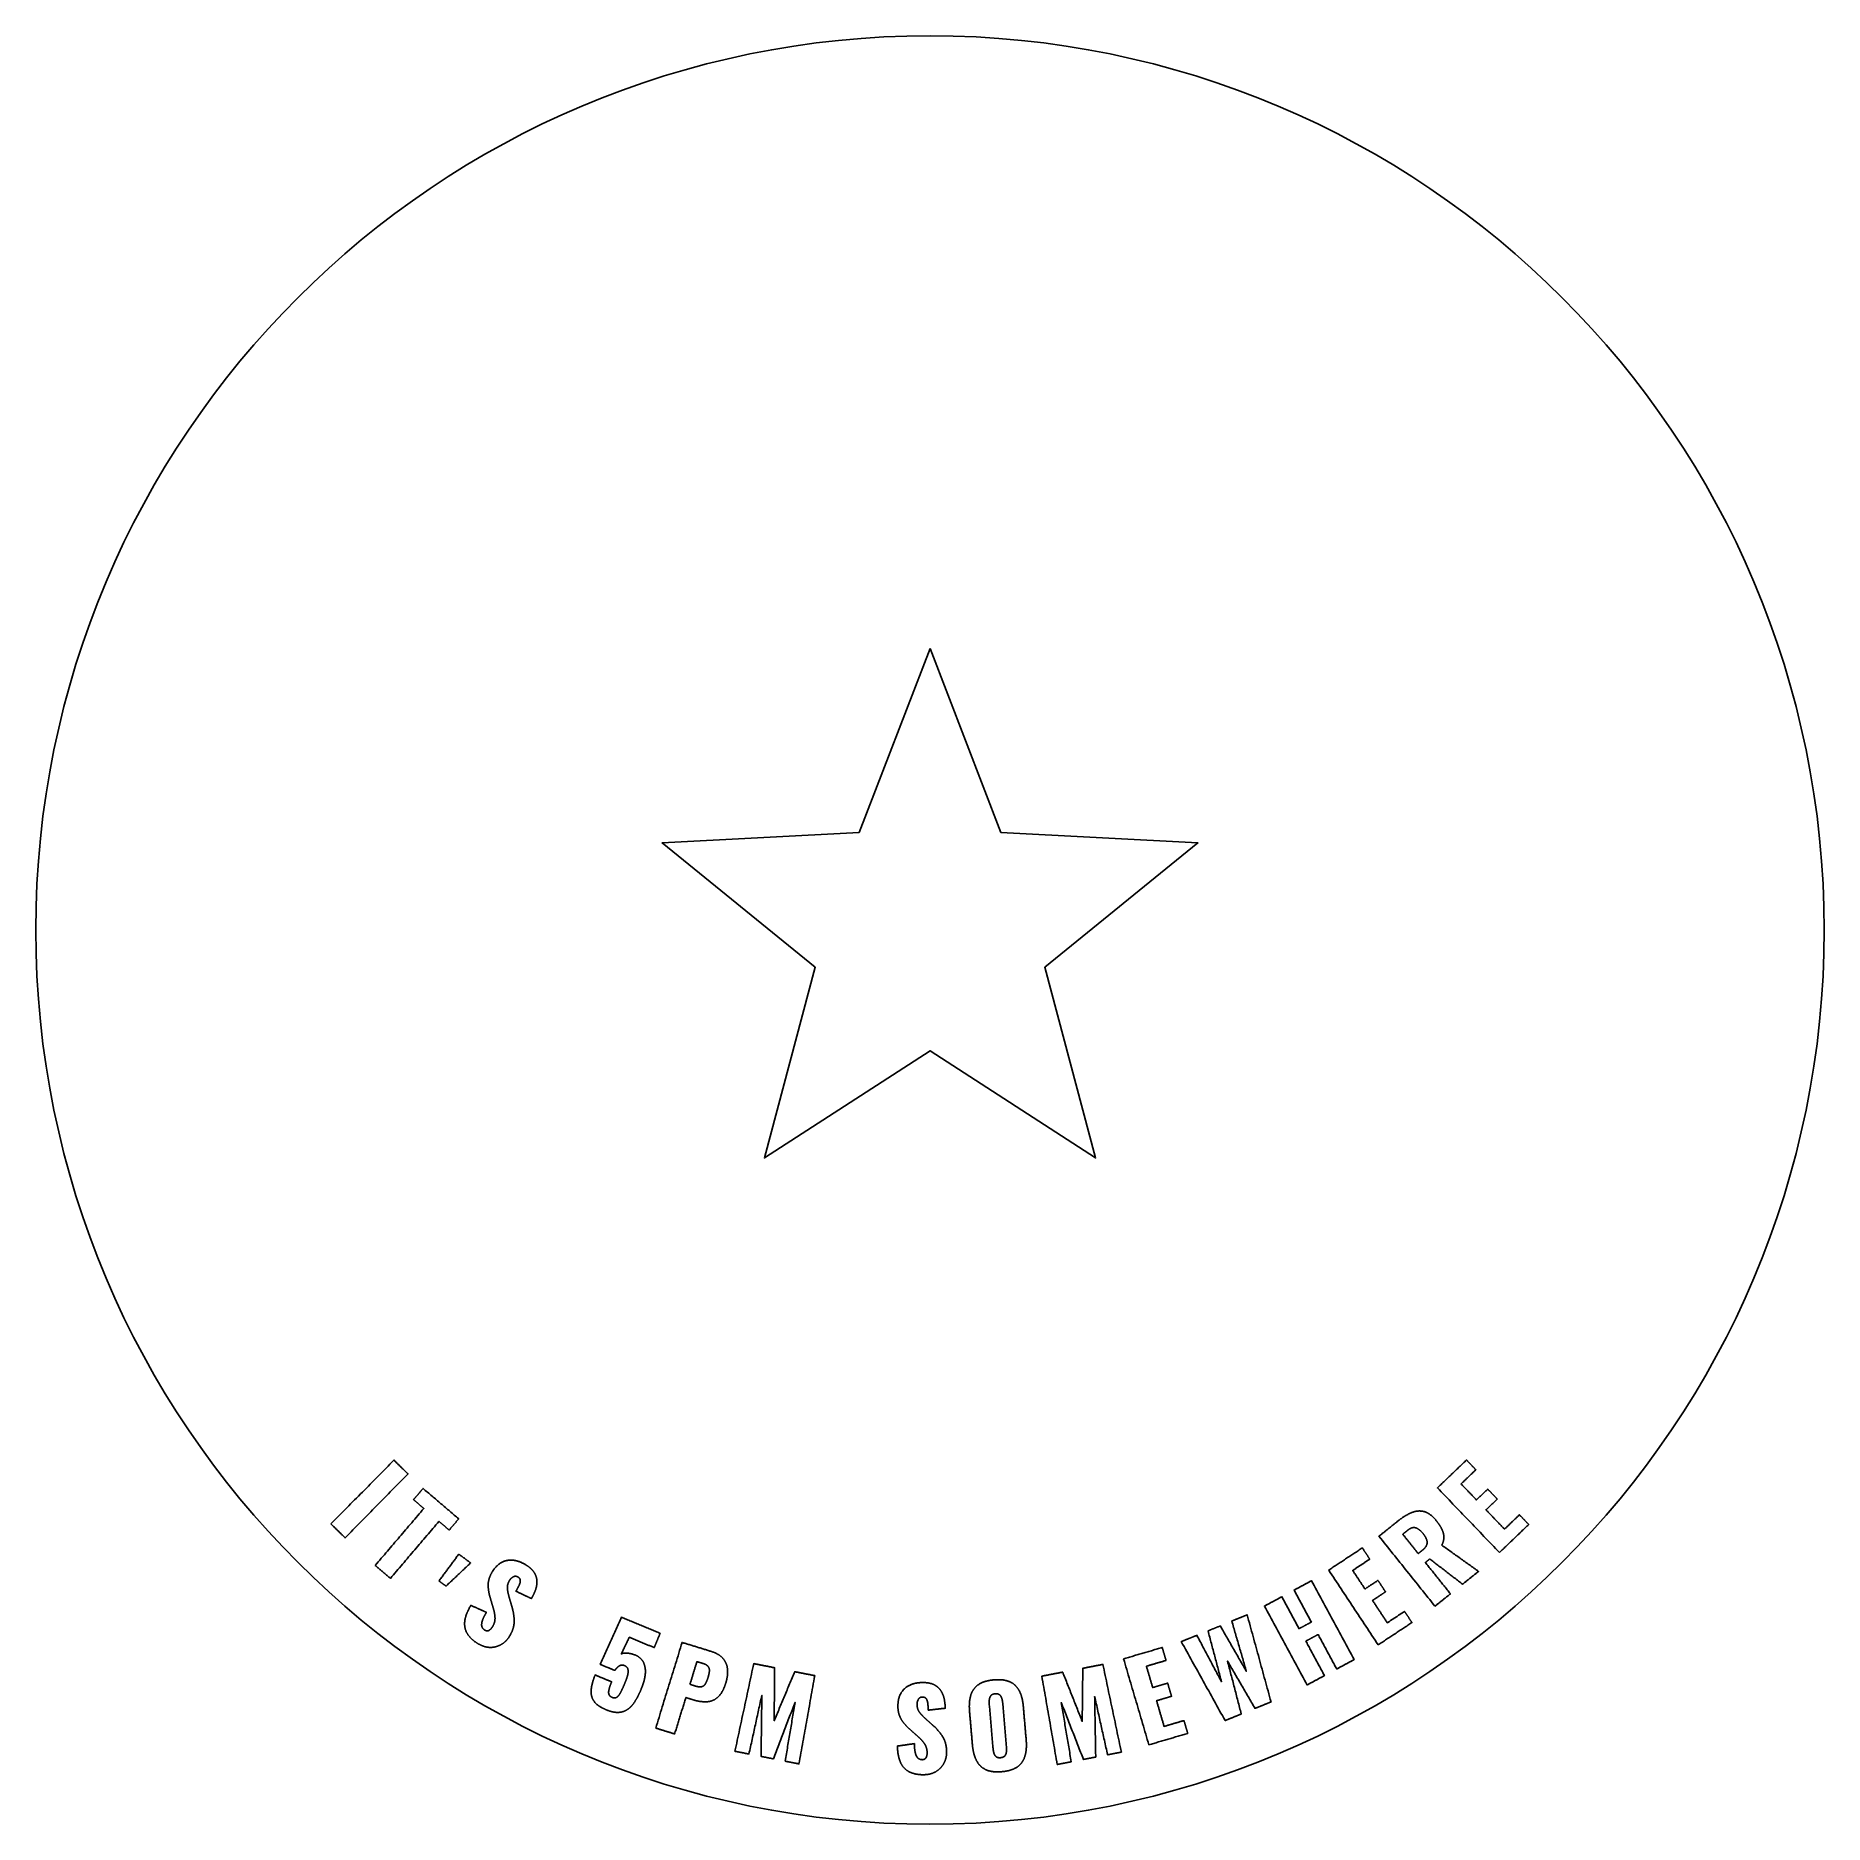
# Model space of a CAD drawing. Header units: millimetres. Extents: x -44.4 to 44.4, y -44.4 to 44.4.
import ezdxf

# ---------------------------------------------------------------- set-up
doc = ezdxf.new("R2010")
doc.units = ezdxf.units.MM
for name, color, linetype in [('PERIMETER', 1, 'Continuous'), ('STAR', 3, 'Continuous'), ('TEXT', 5, 'Continuous')]:
    doc.layers.add(name, color=color, linetype=linetype)

msp = doc.modelspace()

# ---------------------------------------------------------------- linework, layer by layer
at = {"layer": 'PERIMETER'}
msp.add_circle((0, 0), 44.45, dxfattribs=at)
at = {"layer": 'STAR'}
msp.add_lwpolyline([(0, 14), (-3.527, 4.854), (-13.315, 4.326), (-5.706, -1.854), (-8.229, -11.326), (0, -6), (8.229, -11.326), (5.706, -1.854), (13.315, 4.326), (3.527, 4.854)], close=True, dxfattribs=at)
at = {"layer": 'TEXT'}
for points in [[(-29.775, -29.523), (-29.753, -29.545), (-29.731, -29.566), (-29.709, -29.588), (-29.687, -29.61), (-29.665, -29.631), (-29.643, -29.653), (-29.621, -29.674), (-29.6, -29.696), (-29.578, -29.717), (-29.556, -29.739), (-29.534, -29.761), (-29.512, -29.782), (-29.49, -29.804), (-29.468, -29.825), (-29.446, -29.847), (-29.424, -29.869), (-29.402, -29.89), (-29.38, -29.912), (-29.358, -29.933), (-29.337, -29.955), (-29.315, -29.977), (-29.293, -29.998), (-29.271, -30.02), (-29.249, -30.041), (-29.227, -30.063), (-29.205, -30.085), (-29.183, -30.106), (-29.161, -30.128), (-29.139, -30.149), (-29.117, -30.171), (-29.095, -30.192), (-29.073, -30.214), (-28.976, -30.115), (-28.878, -30.016), (-28.78, -29.917), (-28.683, -29.817), (-28.585, -29.718), (-28.487, -29.619), (-28.39, -29.52), (-28.292, -29.421), (-28.194, -29.321), (-28.096, -29.222), (-27.999, -29.123), (-27.901, -29.024), (-27.803, -28.925), (-27.706, -28.826), (-27.608, -28.726), (-27.51, -28.627), (-27.413, -28.528), (-27.315, -28.429), (-27.217, -28.33), (-27.119, -28.231), (-27.022, -28.131), (-26.924, -28.032), (-26.826, -27.933), (-26.729, -27.834), (-26.631, -27.735), (-26.533, -27.635), (-26.436, -27.536), (-26.338, -27.437), (-26.24, -27.338), (-26.142, -27.239), (-26.045, -27.14), (-25.947, -27.04), (-25.969, -27.019), (-25.991, -26.997), (-26.013, -26.976), (-26.035, -26.954), (-26.057, -26.932), (-26.079, -26.911), (-26.1, -26.889), (-26.122, -26.868), (-26.144, -26.846), (-26.166, -26.824), (-26.188, -26.803), (-26.21, -26.781), (-26.232, -26.76), (-26.254, -26.738), (-26.276, -26.717), (-26.298, -26.695), (-26.32, -26.673), (-26.342, -26.652), (-26.363, -26.63), (-26.385, -26.609), (-26.407, -26.587), (-26.429, -26.565), (-26.451, -26.544), (-26.473, -26.522), (-26.495, -26.501), (-26.517, -26.479), (-26.539, -26.457), (-26.561, -26.436), (-26.583, -26.414), (-26.605, -26.393), (-26.626, -26.371), (-26.648, -26.349), (-26.746, -26.449), (-26.844, -26.548), (-26.941, -26.647), (-27.039, -26.746), (-27.137, -26.845), (-27.235, -26.945), (-27.332, -27.044), (-27.43, -27.143), (-27.528, -27.242), (-27.625, -27.341), (-27.723, -27.44), (-27.821, -27.54), (-27.919, -27.639), (-28.016, -27.738), (-28.114, -27.837), (-28.212, -27.936), (-28.309, -28.035), (-28.407, -28.135), (-28.505, -28.234), (-28.602, -28.333), (-28.7, -28.432), (-28.798, -28.531), (-28.896, -28.631), (-28.993, -28.73), (-29.091, -28.829), (-29.189, -28.928), (-29.286, -29.027), (-29.384, -29.126), (-29.482, -29.226), (-29.579, -29.325), (-29.677, -29.424)], [(28.309, -30.944), (28.354, -30.901), (28.399, -30.857), (28.445, -30.814), (28.49, -30.77), (28.536, -30.726), (28.581, -30.683), (28.626, -30.639), (28.672, -30.596), (28.717, -30.552), (28.763, -30.509), (28.808, -30.465), (28.853, -30.421), (28.899, -30.378), (28.944, -30.334), (28.989, -30.291), (29.035, -30.247), (29.08, -30.204), (29.126, -30.16), (29.171, -30.117), (29.216, -30.073), (29.262, -30.029), (29.307, -29.986), (29.352, -29.942), (29.398, -29.899), (29.443, -29.855), (29.489, -29.812), (29.534, -29.768), (29.579, -29.724), (29.625, -29.681), (29.67, -29.637), (29.716, -29.594), (29.761, -29.55), (29.747, -29.535), (29.732, -29.52), (29.718, -29.505), (29.703, -29.49), (29.689, -29.475), (29.675, -29.46), (29.66, -29.445), (29.646, -29.43), (29.631, -29.415), (29.617, -29.4), (29.603, -29.385), (29.588, -29.37), (29.574, -29.355), (29.559, -29.34), (29.545, -29.325), (29.53, -29.31), (29.516, -29.295), (29.502, -29.28), (29.487, -29.265), (29.473, -29.25), (29.458, -29.235), (29.444, -29.22), (29.43, -29.205), (29.415, -29.19), (29.401, -29.175), (29.386, -29.16), (29.372, -29.145), (29.358, -29.13), (29.343, -29.115), (29.329, -29.1), (29.314, -29.085), (29.3, -29.07), (29.277, -29.092), (29.254, -29.115), (29.231, -29.137), (29.207, -29.159), (29.184, -29.181), (29.161, -29.204), (29.138, -29.226), (29.115, -29.248), (29.091, -29.27), (29.068, -29.293), (29.045, -29.315), (29.022, -29.337), (28.999, -29.359), (28.975, -29.382), (28.952, -29.404), (28.929, -29.426), (28.906, -29.448), (28.883, -29.471), (28.86, -29.493), (28.836, -29.515), (28.813, -29.538), (28.79, -29.56), (28.767, -29.582), (28.744, -29.604), (28.72, -29.627), (28.697, -29.649), (28.674, -29.671), (28.651, -29.693), (28.628, -29.716), (28.604, -29.738), (28.581, -29.76), (28.558, -29.782), (28.529, -29.752), (28.5, -29.722), (28.472, -29.692), (28.443, -29.662), (28.414, -29.632), (28.385, -29.602), (28.356, -29.572), (28.328, -29.542), (28.299, -29.512), (28.27, -29.482), (28.241, -29.452), (28.212, -29.422), (28.184, -29.392), (28.155, -29.362), (28.126, -29.332), (28.097, -29.302), (28.068, -29.272), (28.04, -29.242), (28.011, -29.212), (27.982, -29.182), (27.953, -29.152), (27.924, -29.122), (27.896, -29.092), (27.867, -29.062), (27.838, -29.032), (27.809, -29.002), (27.78, -28.972), (27.752, -28.942), (27.723, -28.912), (27.694, -28.882), (27.665, -28.852), (27.636, -28.822), (27.654, -28.805), (27.671, -28.789), (27.689, -28.772), (27.706, -28.755), (27.724, -28.738), (27.741, -28.721), (27.759, -28.705), (27.776, -28.688), (27.794, -28.671), (27.811, -28.654), (27.829, -28.638), (27.846, -28.621), (27.864, -28.604), (27.881, -28.587), (27.899, -28.57), (27.916, -28.554), (27.934, -28.537), (27.951, -28.52), (27.969, -28.503), (27.986, -28.486), (28.004, -28.47), (28.021, -28.453), (28.038, -28.436), (28.056, -28.419), (28.073, -28.403), (28.091, -28.386), (28.108, -28.369), (28.126, -28.352), (28.143, -28.335), (28.161, -28.319), (28.178, -28.302), (28.196, -28.285), (28.181, -28.27), (28.166, -28.254), (28.152, -28.239), (28.137, -28.224), (28.122, -28.208), (28.107, -28.193), (28.093, -28.177), (28.078, -28.162), (28.063, -28.147), (28.048, -28.131), (28.033, -28.116), (28.019, -28.101), (28.004, -28.085), (27.989, -28.07), (27.974, -28.054), (27.96, -28.039), (27.945, -28.024), (27.93, -28.008), (27.915, -27.993), (27.901, -27.978), (27.886, -27.962), (27.871, -27.947), (27.856, -27.931), (27.842, -27.916), (27.827, -27.901), (27.812, -27.885), (27.797, -27.87), (27.783, -27.855), (27.768, -27.839), (27.753, -27.824), (27.738, -27.808), (27.724, -27.793), (27.706, -27.81), (27.689, -27.827), (27.671, -27.843), (27.654, -27.86), (27.636, -27.877), (27.619, -27.894), (27.601, -27.911), (27.584, -27.927), (27.566, -27.944), (27.549, -27.961), (27.531, -27.978), (27.514, -27.995), (27.496, -28.011), (27.479, -28.028), (27.461, -28.045), (27.444, -28.062), (27.426, -28.078), (27.409, -28.095), (27.391, -28.112), (27.374, -28.129), (27.356, -28.146), (27.339, -28.162), (27.321, -28.179), (27.304, -28.196), (27.286, -28.213), (27.269, -28.229), (27.252, -28.246), (27.234, -28.263), (27.217, -28.28), (27.199, -28.297), (27.182, -28.313), (27.164, -28.33), (27.14, -28.305), (27.116, -28.28), (27.092, -28.255), (27.068, -28.23), (27.044, -28.206), (27.021, -28.181), (26.997, -28.156), (26.973, -28.131), (26.949, -28.106), (26.925, -28.081), (26.901, -28.056), (26.877, -28.031), (26.853, -28.006), (26.829, -27.981), (26.805, -27.956), (26.781, -27.931), (26.757, -27.906), (26.733, -27.882), (26.71, -27.857), (26.686, -27.832), (26.662, -27.807), (26.638, -27.782), (26.614, -27.757), (26.59, -27.732), (26.566, -27.707), (26.542, -27.682), (26.518, -27.657), (26.494, -27.632), (26.47, -27.607), (26.446, -27.582), (26.422, -27.558), (26.399, -27.533), (26.421, -27.511), (26.444, -27.489), (26.467, -27.467), (26.49, -27.445), (26.513, -27.423), (26.536, -27.4), (26.559, -27.378), (26.582, -27.356), (26.605, -27.334), (26.628, -27.312), (26.651, -27.29), (26.674, -27.268), (26.697, -27.246), (26.72, -27.224), (26.743, -27.202), (26.766, -27.18), (26.788, -27.158), (26.811, -27.136), (26.834, -27.114), (26.857, -27.092), (26.88, -27.07), (26.903, -27.048), (26.926, -27.026), (26.949, -27.004), (26.972, -26.982), (26.995, -26.96), (27.018, -26.938), (27.041, -26.916), (27.064, -26.894), (27.087, -26.872), (27.11, -26.85), (27.133, -26.828), (27.118, -26.813), (27.104, -26.798), (27.089, -26.783), (27.074, -26.767), (27.06, -26.752), (27.045, -26.737), (27.031, -26.722), (27.016, -26.707), (27.002, -26.692), (26.987, -26.677), (26.973, -26.662), (26.958, -26.646), (26.944, -26.631), (26.929, -26.616), (26.915, -26.601), (26.9, -26.586), (26.886, -26.571), (26.871, -26.556), (26.857, -26.541), (26.842, -26.525), (26.828, -26.51), (26.813, -26.495), (26.799, -26.48), (26.784, -26.465), (26.77, -26.45), (26.755, -26.435), (26.741, -26.42), (26.726, -26.404), (26.711, -26.389), (26.697, -26.374), (26.682, -26.359), (26.668, -26.344), (26.623, -26.387), (26.578, -26.431), (26.532, -26.474), (26.487, -26.517), (26.442, -26.561), (26.397, -26.604), (26.352, -26.647), (26.307, -26.691), (26.262, -26.734), (26.217, -26.777), (26.171, -26.82), (26.126, -26.864), (26.081, -26.907), (26.036, -26.95), (25.991, -26.994), (25.946, -27.037), (25.901, -27.08), (25.855, -27.124), (25.81, -27.167), (25.765, -27.21), (25.72, -27.254), (25.675, -27.297), (25.63, -27.34), (25.585, -27.384), (25.54, -27.427), (25.494, -27.47), (25.449, -27.514), (25.404, -27.557), (25.359, -27.6), (25.314, -27.644), (25.269, -27.687), (25.224, -27.73), (25.32, -27.831), (25.416, -27.931), (25.513, -28.032), (25.609, -28.132), (25.706, -28.232), (25.802, -28.333), (25.898, -28.433), (25.995, -28.534), (26.091, -28.634), (26.188, -28.735), (26.284, -28.835), (26.381, -28.936), (26.477, -29.036), (26.573, -29.136), (26.67, -29.237), (26.766, -29.337), (26.863, -29.438), (26.959, -29.538), (27.055, -29.639), (27.152, -29.739), (27.248, -29.839), (27.345, -29.94), (27.441, -30.04), (27.537, -30.141), (27.634, -30.241), (27.73, -30.342), (27.827, -30.442), (27.923, -30.542), (28.019, -30.643), (28.116, -30.743), (28.212, -30.844)], [(-27.576, -31.587), (-27.553, -31.607), (-27.529, -31.627), (-27.506, -31.647), (-27.482, -31.667), (-27.458, -31.687), (-27.435, -31.707), (-27.411, -31.727), (-27.388, -31.747), (-27.364, -31.767), (-27.341, -31.787), (-27.317, -31.807), (-27.294, -31.827), (-27.27, -31.848), (-27.247, -31.868), (-27.223, -31.888), (-27.199, -31.908), (-27.176, -31.928), (-27.152, -31.948), (-27.129, -31.968), (-27.105, -31.988), (-27.082, -32.008), (-27.058, -32.028), (-27.035, -32.048), (-27.011, -32.068), (-26.988, -32.088), (-26.964, -32.108), (-26.941, -32.129), (-26.917, -32.149), (-26.893, -32.169), (-26.87, -32.189), (-26.846, -32.209), (-26.823, -32.229), (-26.747, -32.14), (-26.672, -32.052), (-26.596, -31.963), (-26.521, -31.875), (-26.445, -31.786), (-26.37, -31.698), (-26.294, -31.609), (-26.219, -31.521), (-26.143, -31.432), (-26.068, -31.343), (-25.992, -31.255), (-25.917, -31.166), (-25.841, -31.078), (-25.766, -30.989), (-25.69, -30.901), (-25.615, -30.812), (-25.539, -30.724), (-25.464, -30.635), (-25.388, -30.546), (-25.313, -30.458), (-25.237, -30.369), (-25.162, -30.281), (-25.087, -30.192), (-25.011, -30.104), (-24.936, -30.015), (-24.86, -29.927), (-24.785, -29.838), (-24.709, -29.75), (-24.634, -29.661), (-24.558, -29.572), (-24.483, -29.484), (-24.407, -29.395), (-24.391, -29.409), (-24.375, -29.422), (-24.36, -29.436), (-24.344, -29.449), (-24.328, -29.463), (-24.312, -29.476), (-24.296, -29.49), (-24.28, -29.503), (-24.265, -29.517), (-24.249, -29.53), (-24.233, -29.544), (-24.217, -29.557), (-24.201, -29.571), (-24.186, -29.584), (-24.17, -29.598), (-24.154, -29.611), (-24.138, -29.625), (-24.122, -29.638), (-24.106, -29.652), (-24.091, -29.665), (-24.075, -29.679), (-24.059, -29.692), (-24.043, -29.706), (-24.027, -29.719), (-24.011, -29.733), (-23.996, -29.746), (-23.98, -29.76), (-23.964, -29.773), (-23.948, -29.787), (-23.932, -29.8), (-23.916, -29.814), (-23.901, -29.827), (-23.886, -29.81), (-23.871, -29.792), (-23.856, -29.775), (-23.841, -29.758), (-23.827, -29.74), (-23.812, -29.723), (-23.797, -29.705), (-23.782, -29.688), (-23.767, -29.671), (-23.752, -29.653), (-23.738, -29.636), (-23.723, -29.618), (-23.708, -29.601), (-23.693, -29.584), (-23.678, -29.566), (-23.663, -29.549), (-23.649, -29.531), (-23.634, -29.514), (-23.619, -29.497), (-23.604, -29.479), (-23.589, -29.462), (-23.574, -29.444), (-23.56, -29.427), (-23.545, -29.41), (-23.53, -29.392), (-23.515, -29.375), (-23.5, -29.357), (-23.485, -29.34), (-23.471, -29.323), (-23.456, -29.305), (-23.441, -29.288), (-23.426, -29.27), (-23.481, -29.223), (-23.537, -29.176), (-23.592, -29.129), (-23.647, -29.082), (-23.703, -29.035), (-23.758, -28.987), (-23.813, -28.94), (-23.869, -28.893), (-23.924, -28.846), (-23.979, -28.799), (-24.035, -28.752), (-24.09, -28.704), (-24.145, -28.657), (-24.201, -28.61), (-24.256, -28.563), (-24.311, -28.516), (-24.367, -28.469), (-24.422, -28.421), (-24.477, -28.374), (-24.533, -28.327), (-24.588, -28.28), (-24.643, -28.233), (-24.699, -28.186), (-24.754, -28.138), (-24.809, -28.091), (-24.865, -28.044), (-24.92, -27.997), (-24.975, -27.95), (-25.031, -27.903), (-25.086, -27.855), (-25.141, -27.808), (-25.196, -27.761), (-25.211, -27.778), (-25.226, -27.796), (-25.241, -27.813), (-25.256, -27.831), (-25.271, -27.848), (-25.285, -27.865), (-25.3, -27.883), (-25.315, -27.9), (-25.33, -27.918), (-25.345, -27.935), (-25.36, -27.952), (-25.374, -27.97), (-25.389, -27.987), (-25.404, -28.005), (-25.419, -28.022), (-25.434, -28.039), (-25.449, -28.057), (-25.463, -28.074), (-25.478, -28.092), (-25.493, -28.109), (-25.508, -28.126), (-25.523, -28.144), (-25.538, -28.161), (-25.552, -28.179), (-25.567, -28.196), (-25.582, -28.213), (-25.597, -28.231), (-25.612, -28.248), (-25.627, -28.266), (-25.641, -28.283), (-25.656, -28.3), (-25.671, -28.318), (-25.655, -28.331), (-25.639, -28.345), (-25.623, -28.359), (-25.607, -28.372), (-25.591, -28.386), (-25.575, -28.399), (-25.559, -28.413), (-25.543, -28.427), (-25.527, -28.44), (-25.512, -28.454), (-25.496, -28.467), (-25.48, -28.481), (-25.464, -28.495), (-25.448, -28.508), (-25.432, -28.522), (-25.416, -28.535), (-25.4, -28.549), (-25.384, -28.563), (-25.368, -28.576), (-25.352, -28.59), (-25.336, -28.603), (-25.32, -28.617), (-25.304, -28.631), (-25.288, -28.644), (-25.272, -28.658), (-25.256, -28.671), (-25.24, -28.685), (-25.224, -28.699), (-25.208, -28.712), (-25.192, -28.726), (-25.176, -28.739), (-25.16, -28.753), (-25.236, -28.842), (-25.311, -28.93), (-25.387, -29.019), (-25.462, -29.107), (-25.538, -29.196), (-25.613, -29.284), (-25.689, -29.373), (-25.764, -29.461), (-25.84, -29.55), (-25.915, -29.639), (-25.991, -29.727), (-26.066, -29.816), (-26.142, -29.904), (-26.217, -29.993), (-26.293, -30.081), (-26.368, -30.17), (-26.444, -30.258), (-26.519, -30.347), (-26.595, -30.435), (-26.67, -30.524), (-26.746, -30.613), (-26.821, -30.701), (-26.897, -30.79), (-26.972, -30.878), (-27.048, -30.967), (-27.123, -31.055), (-27.199, -31.144), (-27.274, -31.232), (-27.35, -31.321), (-27.425, -31.409), (-27.501, -31.498)], [(25.1, -33.613), (25.124, -33.594), (25.148, -33.574), (25.172, -33.555), (25.196, -33.536), (25.22, -33.517), (25.244, -33.498), (25.268, -33.478), (25.292, -33.459), (25.316, -33.44), (25.34, -33.421), (25.364, -33.401), (25.388, -33.382), (25.412, -33.363), (25.437, -33.344), (25.461, -33.325), (25.485, -33.305), (25.509, -33.286), (25.533, -33.267), (25.557, -33.248), (25.581, -33.229), (25.605, -33.209), (25.629, -33.19), (25.653, -33.171), (25.677, -33.152), (25.701, -33.132), (25.725, -33.113), (25.749, -33.094), (25.773, -33.075), (25.797, -33.056), (25.821, -33.036), (25.845, -33.017), (25.869, -32.998), (25.83, -32.949), (25.791, -32.901), (25.752, -32.852), (25.713, -32.803), (25.674, -32.754), (25.635, -32.706), (25.596, -32.657), (25.557, -32.608), (25.518, -32.559), (25.479, -32.511), (25.44, -32.462), (25.402, -32.413), (25.363, -32.365), (25.324, -32.316), (25.285, -32.267), (25.246, -32.218), (25.207, -32.17), (25.168, -32.121), (25.129, -32.072), (25.09, -32.023), (25.051, -31.975), (25.012, -31.926), (24.973, -31.877), (24.934, -31.828), (24.895, -31.78), (24.856, -31.731), (24.817, -31.682), (24.778, -31.634), (24.739, -31.585), (24.7, -31.536), (24.661, -31.487), (24.622, -31.439), (24.629, -31.433), (24.636, -31.428), (24.643, -31.422), (24.65, -31.417), (24.657, -31.411), (24.663, -31.406), (24.67, -31.4), (24.677, -31.395), (24.684, -31.389), (24.691, -31.384), (24.698, -31.378), (24.704, -31.373), (24.711, -31.367), (24.718, -31.362), (24.725, -31.357), (24.732, -31.351), (24.739, -31.346), (24.746, -31.34), (24.752, -31.335), (24.759, -31.329), (24.766, -31.324), (24.773, -31.318), (24.78, -31.313), (24.787, -31.307), (24.793, -31.302), (24.8, -31.296), (24.807, -31.291), (24.814, -31.285), (24.821, -31.28), (24.828, -31.274), (24.835, -31.269), (24.841, -31.263), (24.892, -31.303), (24.943, -31.342), (24.994, -31.381), (25.045, -31.42), (25.096, -31.459), (25.147, -31.499), (25.198, -31.538), (25.249, -31.577), (25.3, -31.616), (25.35, -31.655), (25.401, -31.694), (25.452, -31.734), (25.503, -31.773), (25.554, -31.812), (25.605, -31.851), (25.656, -31.89), (25.707, -31.929), (25.758, -31.969), (25.809, -32.008), (25.86, -32.047), (25.91, -32.086), (25.961, -32.125), (26.012, -32.165), (26.063, -32.204), (26.114, -32.243), (26.165, -32.282), (26.216, -32.321), (26.267, -32.36), (26.318, -32.4), (26.369, -32.439), (26.42, -32.478), (26.47, -32.517), (26.495, -32.497), (26.52, -32.477), (26.545, -32.458), (26.57, -32.438), (26.595, -32.418), (26.619, -32.398), (26.644, -32.378), (26.669, -32.358), (26.694, -32.338), (26.719, -32.319), (26.744, -32.299), (26.768, -32.279), (26.793, -32.259), (26.818, -32.239), (26.843, -32.219), (26.868, -32.199), (26.893, -32.18), (26.917, -32.16), (26.942, -32.14), (26.967, -32.12), (26.992, -32.1), (27.017, -32.08), (27.042, -32.06), (27.066, -32.041), (27.091, -32.021), (27.116, -32.001), (27.141, -31.981), (27.166, -31.961), (27.191, -31.941), (27.216, -31.921), (27.24, -31.902), (27.265, -31.882), (27.208, -31.841), (27.151, -31.8), (27.094, -31.76), (27.037, -31.719), (26.98, -31.678), (26.923, -31.638), (26.866, -31.597), (26.809, -31.556), (26.752, -31.515), (26.695, -31.475), (26.638, -31.434), (26.581, -31.393), (26.525, -31.353), (26.468, -31.312), (26.411, -31.271), (26.354, -31.23), (26.297, -31.19), (26.24, -31.149), (26.183, -31.108), (26.126, -31.068), (26.069, -31.027), (26.012, -30.986), (25.955, -30.945), (25.898, -30.905), (25.841, -30.864), (25.784, -30.823), (25.727, -30.783), (25.67, -30.742), (25.613, -30.701), (25.556, -30.66), (25.499, -30.62), (25.442, -30.579), (25.448, -30.567), (25.454, -30.555), (25.459, -30.542), (25.465, -30.53), (25.47, -30.518), (25.475, -30.505), (25.48, -30.493), (25.485, -30.48), (25.49, -30.467), (25.494, -30.455), (25.498, -30.442), (25.503, -30.429), (25.507, -30.416), (25.511, -30.403), (25.514, -30.39), (25.518, -30.377), (25.521, -30.364), (25.524, -30.351), (25.527, -30.338), (25.529, -30.325), (25.532, -30.311), (25.534, -30.298), (25.536, -30.285), (25.538, -30.271), (25.539, -30.258), (25.541, -30.245), (25.542, -30.231), (25.542, -30.218), (25.543, -30.204), (25.543, -30.191), (25.543, -30.177), (25.543, -30.164), (25.543, -30.151), (25.542, -30.138), (25.541, -30.126), (25.54, -30.113), (25.539, -30.1), (25.537, -30.087), (25.536, -30.075), (25.534, -30.062), (25.532, -30.05), (25.53, -30.037), (25.527, -30.024), (25.525, -30.012), (25.522, -29.999), (25.519, -29.987), (25.516, -29.975), (25.512, -29.962), (25.509, -29.95), (25.505, -29.938), (25.502, -29.926), (25.498, -29.913), (25.493, -29.901), (25.489, -29.889), (25.485, -29.877), (25.48, -29.866), (25.475, -29.854), (25.47, -29.842), (25.465, -29.83), (25.46, -29.819), (25.455, -29.807), (25.449, -29.795), (25.444, -29.784), (25.438, -29.773), (25.431, -29.759), (25.424, -29.745), (25.416, -29.732), (25.409, -29.718), (25.401, -29.705), (25.394, -29.691), (25.386, -29.678), (25.378, -29.665), (25.37, -29.652), (25.362, -29.639), (25.354, -29.625), (25.346, -29.612), (25.338, -29.599), (25.329, -29.587), (25.321, -29.574), (25.313, -29.561), (25.304, -29.548), (25.295, -29.535), (25.286, -29.523), (25.278, -29.51), (25.269, -29.498), (25.26, -29.485), (25.251, -29.473), (25.242, -29.46), (25.232, -29.448), (25.223, -29.436), (25.214, -29.423), (25.205, -29.411), (25.195, -29.399), (25.186, -29.387), (25.176, -29.375), (25.167, -29.363), (25.152, -29.344), (25.137, -29.326), (25.121, -29.308), (25.106, -29.29), (25.09, -29.272), (25.074, -29.255), (25.058, -29.237), (25.042, -29.22), (25.025, -29.203), (25.008, -29.186), (24.991, -29.17), (24.974, -29.154), (24.957, -29.138), (24.939, -29.122), (24.921, -29.107), (24.902, -29.092), (24.884, -29.077), (24.865, -29.063), (24.846, -29.049), (24.826, -29.035), (24.807, -29.022), (24.787, -29.009), (24.766, -28.997), (24.746, -28.985), (24.725, -28.974), (24.704, -28.964), (24.682, -28.953), (24.661, -28.944), (24.639, -28.935), (24.616, -28.927), (24.594, -28.92), (24.571, -28.913), (24.552, -28.908), (24.533, -28.903), (24.513, -28.899), (24.494, -28.895), (24.474, -28.891), (24.454, -28.888), (24.435, -28.886), (24.415, -28.884), (24.395, -28.882), (24.375, -28.881), (24.355, -28.88), (24.335, -28.879), (24.316, -28.879), (24.296, -28.88), (24.276, -28.881), (24.256, -28.882), (24.236, -28.884), (24.216, -28.886), (24.197, -28.889), (24.177, -28.892), (24.157, -28.895), (24.138, -28.899), (24.118, -28.903), (24.099, -28.908), (24.08, -28.913), (24.061, -28.918), (24.042, -28.924), (24.023, -28.93), (24.004, -28.936), (23.985, -28.943), (23.966, -28.95), (23.948, -28.957), (23.925, -28.966), (23.902, -28.976), (23.88, -28.986), (23.857, -28.996), (23.835, -29.007), (23.813, -29.017), (23.791, -29.029), (23.769, -29.04), (23.747, -29.051), (23.725, -29.063), (23.704, -29.075), (23.682, -29.087), (23.661, -29.1), (23.639, -29.112), (23.618, -29.125), (23.597, -29.138), (23.576, -29.151), (23.556, -29.164), (23.535, -29.178), (23.514, -29.192), (23.494, -29.206), (23.474, -29.22), (23.453, -29.234), (23.433, -29.248), (23.413, -29.262), (23.393, -29.277), (23.374, -29.292), (23.354, -29.307), (23.334, -29.322), (23.315, -29.337), (23.295, -29.352), (23.276, -29.367), (23.246, -29.391), (23.216, -29.415), (23.186, -29.439), (23.156, -29.463), (23.126, -29.487), (23.096, -29.511), (23.066, -29.535), (23.037, -29.559), (23.007, -29.583), (22.977, -29.607), (22.947, -29.631), (22.917, -29.655), (22.887, -29.678), (22.857, -29.702), (22.827, -29.726), (22.797, -29.75), (22.767, -29.774), (22.737, -29.798), (22.707, -29.822), (22.677, -29.846), (22.647, -29.87), (22.617, -29.894), (22.588, -29.918), (22.558, -29.942), (22.528, -29.966), (22.498, -29.99), (22.468, -30.014), (22.438, -30.038), (22.408, -30.061), (22.378, -30.085), (22.348, -30.109), (22.318, -30.133), (22.405, -30.242), (22.492, -30.351), (22.579, -30.459), (22.666, -30.568), (22.753, -30.677), (22.84, -30.786), (22.927, -30.894), (23.014, -31.003), (23.101, -31.112), (23.187, -31.221), (23.274, -31.329), (23.361, -31.438), (23.448, -31.547), (23.535, -31.656), (23.622, -31.764), (23.709, -31.873), (23.796, -31.982), (23.883, -32.09), (23.97, -32.199), (24.057, -32.308), (24.144, -32.417), (24.231, -32.525), (24.318, -32.634), (24.405, -32.743), (24.492, -32.852), (24.578, -32.96), (24.665, -33.069), (24.752, -33.178), (24.839, -33.287), (24.926, -33.395), (25.013, -33.504)], [(24.269, -30.996), (24.244, -30.966), (24.22, -30.936), (24.196, -30.906), (24.172, -30.876), (24.148, -30.846), (24.124, -30.816), (24.1, -30.786), (24.076, -30.756), (24.052, -30.726), (24.028, -30.695), (24.004, -30.665), (23.98, -30.635), (23.956, -30.605), (23.932, -30.575), (23.908, -30.545), (23.884, -30.515), (23.86, -30.485), (23.836, -30.455), (23.812, -30.425), (23.788, -30.395), (23.764, -30.365), (23.74, -30.335), (23.716, -30.305), (23.692, -30.275), (23.667, -30.244), (23.643, -30.214), (23.619, -30.184), (23.595, -30.154), (23.571, -30.124), (23.547, -30.094), (23.523, -30.064), (23.499, -30.034), (23.507, -30.028), (23.515, -30.021), (23.523, -30.015), (23.53, -30.009), (23.538, -30.003), (23.546, -29.997), (23.554, -29.99), (23.561, -29.984), (23.569, -29.978), (23.577, -29.972), (23.585, -29.965), (23.593, -29.959), (23.6, -29.953), (23.608, -29.947), (23.616, -29.941), (23.624, -29.934), (23.632, -29.928), (23.639, -29.922), (23.647, -29.916), (23.655, -29.909), (23.663, -29.903), (23.67, -29.897), (23.678, -29.891), (23.686, -29.885), (23.694, -29.878), (23.702, -29.872), (23.709, -29.866), (23.717, -29.86), (23.725, -29.853), (23.733, -29.847), (23.741, -29.841), (23.748, -29.835), (23.759, -29.826), (23.77, -29.818), (23.781, -29.81), (23.792, -29.802), (23.803, -29.794), (23.814, -29.787), (23.826, -29.779), (23.837, -29.772), (23.849, -29.765), (23.861, -29.759), (23.873, -29.752), (23.885, -29.746), (23.897, -29.741), (23.91, -29.735), (23.922, -29.73), (23.935, -29.725), (23.948, -29.721), (23.961, -29.717), (23.974, -29.714), (23.988, -29.711), (24.001, -29.708), (24.014, -29.706), (24.028, -29.705), (24.041, -29.704), (24.055, -29.704), (24.069, -29.704), (24.082, -29.705), (24.096, -29.707), (24.109, -29.709), (24.122, -29.712), (24.136, -29.715), (24.149, -29.719), (24.162, -29.724), (24.176, -29.729), (24.189, -29.734), (24.203, -29.74), (24.216, -29.746), (24.229, -29.753), (24.241, -29.76), (24.254, -29.767), (24.266, -29.775), (24.278, -29.783), (24.29, -29.791), (24.302, -29.799), (24.314, -29.808), (24.326, -29.816), (24.337, -29.825), (24.348, -29.835), (24.359, -29.844), (24.37, -29.853), (24.381, -29.863), (24.391, -29.873), (24.402, -29.883), (24.412, -29.893), (24.422, -29.904), (24.432, -29.914), (24.442, -29.925), (24.452, -29.935), (24.462, -29.946), (24.471, -29.957), (24.481, -29.968), (24.49, -29.979), (24.499, -29.99), (24.508, -30.002), (24.515, -30.01), (24.522, -30.018), (24.528, -30.027), (24.535, -30.035), (24.541, -30.044), (24.548, -30.053), (24.554, -30.061), (24.56, -30.07), (24.566, -30.079), (24.572, -30.088), (24.578, -30.096), (24.584, -30.105), (24.59, -30.114), (24.596, -30.123), (24.602, -30.132), (24.607, -30.141), (24.613, -30.151), (24.618, -30.16), (24.624, -30.169), (24.629, -30.178), (24.634, -30.188), (24.639, -30.197), (24.644, -30.207), (24.649, -30.216), (24.654, -30.226), (24.658, -30.236), (24.663, -30.245), (24.667, -30.255), (24.671, -30.265), (24.675, -30.275), (24.679, -30.285), (24.683, -30.295), (24.686, -30.303), (24.689, -30.311), (24.691, -30.319), (24.694, -30.328), (24.696, -30.336), (24.698, -30.344), (24.7, -30.352), (24.702, -30.361), (24.704, -30.369), (24.705, -30.378), (24.707, -30.386), (24.708, -30.395), (24.709, -30.403), (24.709, -30.412), (24.71, -30.42), (24.71, -30.429), (24.711, -30.437), (24.711, -30.446), (24.71, -30.455), (24.71, -30.463), (24.709, -30.472), (24.709, -30.48), (24.708, -30.489), (24.707, -30.497), (24.705, -30.506), (24.704, -30.514), (24.702, -30.523), (24.7, -30.531), (24.698, -30.539), (24.696, -30.547), (24.693, -30.556), (24.69, -30.564), (24.687, -30.574), (24.683, -30.584), (24.679, -30.593), (24.675, -30.603), (24.67, -30.612), (24.665, -30.622), (24.66, -30.631), (24.655, -30.64), (24.649, -30.649), (24.643, -30.658), (24.637, -30.666), (24.631, -30.675), (24.625, -30.684), (24.618, -30.692), (24.612, -30.7), (24.605, -30.708), (24.598, -30.716), (24.591, -30.724), (24.584, -30.732), (24.577, -30.74), (24.57, -30.747), (24.562, -30.755), (24.555, -30.762), (24.547, -30.769), (24.539, -30.776), (24.532, -30.784), (24.524, -30.791), (24.516, -30.798), (24.508, -30.804), (24.5, -30.811), (24.492, -30.818), (24.483, -30.824), (24.477, -30.83), (24.47, -30.835), (24.463, -30.841), (24.456, -30.846), (24.45, -30.851), (24.443, -30.857), (24.436, -30.862), (24.43, -30.867), (24.423, -30.873), (24.416, -30.878), (24.409, -30.883), (24.403, -30.889), (24.396, -30.894), (24.389, -30.9), (24.383, -30.905), (24.376, -30.91), (24.369, -30.916), (24.363, -30.921), (24.356, -30.926), (24.349, -30.932), (24.342, -30.937), (24.336, -30.943), (24.329, -30.948), (24.322, -30.953), (24.316, -30.959), (24.309, -30.964), (24.302, -30.969), (24.295, -30.975), (24.289, -30.98), (24.282, -30.985), (24.275, -30.991)], [(-24.407, -32.356), (-24.396, -32.364), (-24.385, -32.372), (-24.374, -32.381), (-24.363, -32.389), (-24.352, -32.397), (-24.342, -32.405), (-24.331, -32.413), (-24.32, -32.421), (-24.309, -32.429), (-24.298, -32.437), (-24.287, -32.445), (-24.276, -32.453), (-24.265, -32.461), (-24.254, -32.469), (-24.243, -32.477), (-24.232, -32.486), (-24.221, -32.494), (-24.211, -32.502), (-24.2, -32.51), (-24.189, -32.518), (-24.178, -32.526), (-24.167, -32.534), (-24.156, -32.542), (-24.145, -32.55), (-24.134, -32.558), (-24.123, -32.566), (-24.112, -32.574), (-24.101, -32.583), (-24.09, -32.591), (-24.08, -32.599), (-24.069, -32.607), (-24.058, -32.615), (-24.02, -32.579), (-23.981, -32.543), (-23.943, -32.507), (-23.905, -32.471), (-23.867, -32.435), (-23.828, -32.398), (-23.79, -32.362), (-23.752, -32.326), (-23.714, -32.29), (-23.675, -32.254), (-23.637, -32.218), (-23.599, -32.182), (-23.561, -32.146), (-23.522, -32.11), (-23.484, -32.074), (-23.446, -32.038), (-23.408, -32.002), (-23.369, -31.966), (-23.331, -31.93), (-23.293, -31.894), (-23.255, -31.858), (-23.216, -31.822), (-23.178, -31.785), (-23.14, -31.749), (-23.102, -31.713), (-23.064, -31.677), (-23.025, -31.641), (-22.987, -31.605), (-22.949, -31.569), (-22.911, -31.533), (-22.872, -31.497), (-22.834, -31.461), (-22.852, -31.447), (-22.871, -31.434), (-22.889, -31.42), (-22.908, -31.407), (-22.926, -31.393), (-22.944, -31.379), (-22.963, -31.366), (-22.981, -31.352), (-22.999, -31.339), (-23.018, -31.325), (-23.036, -31.311), (-23.055, -31.298), (-23.073, -31.284), (-23.091, -31.271), (-23.11, -31.257), (-23.128, -31.243), (-23.146, -31.23), (-23.165, -31.216), (-23.183, -31.203), (-23.202, -31.189), (-23.22, -31.175), (-23.238, -31.162), (-23.257, -31.148), (-23.275, -31.135), (-23.293, -31.121), (-23.312, -31.107), (-23.33, -31.094), (-23.349, -31.08), (-23.367, -31.067), (-23.385, -31.053), (-23.404, -31.039), (-23.422, -31.026), (-23.453, -31.067), (-23.484, -31.109), (-23.514, -31.15), (-23.545, -31.192), (-23.576, -31.234), (-23.607, -31.275), (-23.637, -31.317), (-23.668, -31.358), (-23.699, -31.4), (-23.73, -31.442), (-23.761, -31.483), (-23.791, -31.525), (-23.822, -31.566), (-23.853, -31.608), (-23.884, -31.649), (-23.914, -31.691), (-23.945, -31.733), (-23.976, -31.774), (-24.007, -31.816), (-24.038, -31.857), (-24.068, -31.899), (-24.099, -31.941), (-24.13, -31.982), (-24.161, -32.024), (-24.192, -32.065), (-24.222, -32.107), (-24.253, -32.148), (-24.284, -32.19), (-24.315, -32.232), (-24.345, -32.273), (-24.376, -32.315)], [(22.277, -35.534), (22.329, -35.5), (22.381, -35.465), (22.434, -35.43), (22.486, -35.396), (22.539, -35.361), (22.591, -35.326), (22.644, -35.292), (22.696, -35.257), (22.749, -35.222), (22.801, -35.187), (22.854, -35.153), (22.906, -35.118), (22.959, -35.083), (23.011, -35.049), (23.064, -35.014), (23.116, -34.979), (23.169, -34.945), (23.221, -34.91), (23.274, -34.875), (23.326, -34.841), (23.379, -34.806), (23.431, -34.771), (23.484, -34.737), (23.536, -34.702), (23.589, -34.667), (23.641, -34.633), (23.694, -34.598), (23.746, -34.563), (23.798, -34.528), (23.851, -34.494), (23.903, -34.459), (23.956, -34.424), (23.944, -34.407), (23.933, -34.39), (23.922, -34.372), (23.91, -34.355), (23.899, -34.338), (23.887, -34.32), (23.876, -34.303), (23.864, -34.286), (23.853, -34.268), (23.841, -34.251), (23.83, -34.234), (23.818, -34.216), (23.807, -34.199), (23.795, -34.182), (23.784, -34.164), (23.772, -34.147), (23.761, -34.129), (23.75, -34.112), (23.738, -34.095), (23.727, -34.077), (23.715, -34.06), (23.704, -34.043), (23.692, -34.025), (23.681, -34.008), (23.669, -33.991), (23.658, -33.973), (23.646, -33.956), (23.635, -33.939), (23.623, -33.921), (23.612, -33.904), (23.6, -33.887), (23.589, -33.869), (23.562, -33.887), (23.535, -33.905), (23.509, -33.922), (23.482, -33.94), (23.455, -33.958), (23.428, -33.976), (23.401, -33.993), (23.374, -34.011), (23.348, -34.029), (23.321, -34.046), (23.294, -34.064), (23.267, -34.082), (23.24, -34.1), (23.214, -34.117), (23.187, -34.135), (23.16, -34.153), (23.133, -34.17), (23.106, -34.188), (23.08, -34.206), (23.053, -34.224), (23.026, -34.241), (22.999, -34.259), (22.972, -34.277), (22.945, -34.295), (22.919, -34.312), (22.892, -34.33), (22.865, -34.348), (22.838, -34.365), (22.811, -34.383), (22.785, -34.401), (22.758, -34.419), (22.731, -34.436), (22.708, -34.402), (22.685, -34.367), (22.662, -34.332), (22.639, -34.297), (22.616, -34.263), (22.593, -34.228), (22.57, -34.193), (22.547, -34.159), (22.525, -34.124), (22.502, -34.089), (22.479, -34.055), (22.456, -34.02), (22.433, -33.985), (22.41, -33.95), (22.387, -33.916), (22.364, -33.881), (22.341, -33.846), (22.318, -33.812), (22.295, -33.777), (22.272, -33.742), (22.249, -33.708), (22.226, -33.673), (22.204, -33.638), (22.181, -33.603), (22.158, -33.569), (22.135, -33.534), (22.112, -33.499), (22.089, -33.465), (22.066, -33.43), (22.043, -33.395), (22.02, -33.361), (21.997, -33.326), (22.017, -33.312), (22.038, -33.299), (22.058, -33.286), (22.078, -33.272), (22.098, -33.259), (22.118, -33.246), (22.139, -33.232), (22.159, -33.219), (22.179, -33.206), (22.199, -33.192), (22.22, -33.179), (22.24, -33.166), (22.26, -33.152), (22.28, -33.139), (22.3, -33.125), (22.321, -33.112), (22.341, -33.099), (22.361, -33.085), (22.381, -33.072), (22.401, -33.059), (22.422, -33.045), (22.442, -33.032), (22.462, -33.019), (22.482, -33.005), (22.503, -32.992), (22.523, -32.978), (22.543, -32.965), (22.563, -32.952), (22.583, -32.938), (22.604, -32.925), (22.624, -32.912), (22.644, -32.898), (22.632, -32.88), (22.621, -32.863), (22.609, -32.845), (22.597, -32.827), (22.585, -32.809), (22.574, -32.792), (22.562, -32.774), (22.55, -32.756), (22.538, -32.738), (22.527, -32.72), (22.515, -32.703), (22.503, -32.685), (22.491, -32.667), (22.48, -32.649), (22.468, -32.632), (22.456, -32.614), (22.444, -32.596), (22.433, -32.578), (22.421, -32.56), (22.409, -32.543), (22.397, -32.525), (22.386, -32.507), (22.374, -32.489), (22.362, -32.472), (22.35, -32.454), (22.339, -32.436), (22.327, -32.418), (22.315, -32.4), (22.303, -32.383), (22.292, -32.365), (22.28, -32.347), (22.268, -32.329), (22.248, -32.343), (22.228, -32.356), (22.207, -32.369), (22.187, -32.383), (22.167, -32.396), (22.147, -32.409), (22.127, -32.423), (22.106, -32.436), (22.086, -32.45), (22.066, -32.463), (22.046, -32.476), (22.025, -32.49), (22.005, -32.503), (21.985, -32.516), (21.965, -32.53), (21.945, -32.543), (21.924, -32.556), (21.904, -32.57), (21.884, -32.583), (21.864, -32.597), (21.844, -32.61), (21.823, -32.623), (21.803, -32.637), (21.783, -32.65), (21.763, -32.663), (21.742, -32.677), (21.722, -32.69), (21.702, -32.703), (21.682, -32.717), (21.662, -32.73), (21.641, -32.744), (21.621, -32.757), (21.602, -32.728), (21.583, -32.699), (21.564, -32.67), (21.545, -32.642), (21.526, -32.613), (21.507, -32.584), (21.488, -32.555), (21.469, -32.526), (21.45, -32.497), (21.431, -32.469), (21.412, -32.44), (21.393, -32.411), (21.374, -32.382), (21.354, -32.353), (21.335, -32.325), (21.316, -32.296), (21.297, -32.267), (21.278, -32.238), (21.259, -32.209), (21.24, -32.18), (21.221, -32.152), (21.202, -32.123), (21.183, -32.094), (21.164, -32.065), (21.145, -32.036), (21.126, -32.007), (21.107, -31.979), (21.088, -31.95), (21.069, -31.921), (21.05, -31.892), (21.031, -31.863), (21.012, -31.835), (21.038, -31.817), (21.065, -31.799), (21.091, -31.782), (21.118, -31.764), (21.144, -31.747), (21.171, -31.729), (21.197, -31.712), (21.224, -31.694), (21.25, -31.677), (21.277, -31.659), (21.303, -31.642), (21.33, -31.624), (21.356, -31.607), (21.383, -31.589), (21.41, -31.572), (21.436, -31.554), (21.463, -31.537), (21.489, -31.519), (21.516, -31.501), (21.542, -31.484), (21.569, -31.466), (21.595, -31.449), (21.622, -31.431), (21.648, -31.414), (21.675, -31.396), (21.701, -31.379), (21.728, -31.361), (21.754, -31.344), (21.781, -31.326), (21.807, -31.309), (21.834, -31.291), (21.86, -31.274), (21.849, -31.256), (21.837, -31.239), (21.826, -31.221), (21.814, -31.204), (21.803, -31.186), (21.791, -31.169), (21.78, -31.151), (21.768, -31.134), (21.756, -31.116), (21.745, -31.099), (21.733, -31.081), (21.722, -31.064), (21.71, -31.046), (21.699, -31.029), (21.687, -31.011), (21.676, -30.994), (21.664, -30.976), (21.652, -30.959), (21.641, -30.941), (21.629, -30.924), (21.618, -30.906), (21.606, -30.889), (21.595, -30.871), (21.583, -30.854), (21.571, -30.836), (21.56, -30.819), (21.548, -30.801), (21.537, -30.784), (21.525, -30.766), (21.514, -30.749), (21.502, -30.731), (21.491, -30.714), (21.438, -30.748), (21.386, -30.783), (21.334, -30.817), (21.282, -30.852), (21.23, -30.886), (21.177, -30.921), (21.125, -30.955), (21.073, -30.99), (21.021, -31.024), (20.969, -31.059), (20.916, -31.093), (20.864, -31.128), (20.812, -31.162), (20.76, -31.197), (20.708, -31.231), (20.655, -31.266), (20.603, -31.3), (20.551, -31.335), (20.499, -31.369), (20.447, -31.404), (20.394, -31.438), (20.342, -31.473), (20.29, -31.507), (20.238, -31.542), (20.186, -31.576), (20.133, -31.611), (20.081, -31.645), (20.029, -31.68), (19.977, -31.714), (19.925, -31.749), (19.873, -31.783), (19.82, -31.818), (19.897, -31.934), (19.974, -32.05), (20.051, -32.166), (20.127, -32.282), (20.204, -32.398), (20.281, -32.514), (20.358, -32.631), (20.434, -32.747), (20.511, -32.863), (20.588, -32.979), (20.665, -33.095), (20.741, -33.211), (20.818, -33.327), (20.895, -33.444), (20.972, -33.56), (21.048, -33.676), (21.125, -33.792), (21.202, -33.908), (21.279, -34.024), (21.355, -34.141), (21.432, -34.257), (21.509, -34.373), (21.586, -34.489), (21.662, -34.605), (21.739, -34.721), (21.816, -34.837), (21.893, -34.954), (21.969, -35.07), (22.046, -35.186), (22.123, -35.302), (22.2, -35.418)], [(-23.013, -34.951), (-23.002, -34.971), (-22.99, -34.99), (-22.978, -35.009), (-22.965, -35.028), (-22.952, -35.046), (-22.939, -35.064), (-22.925, -35.082), (-22.911, -35.1), (-22.897, -35.117), (-22.882, -35.134), (-22.868, -35.151), (-22.852, -35.168), (-22.837, -35.184), (-22.821, -35.2), (-22.805, -35.216), (-22.789, -35.232), (-22.772, -35.247), (-22.756, -35.262), (-22.739, -35.277), (-22.722, -35.292), (-22.705, -35.307), (-22.687, -35.321), (-22.669, -35.335), (-22.652, -35.349), (-22.634, -35.362), (-22.615, -35.376), (-22.597, -35.389), (-22.579, -35.402), (-22.56, -35.414), (-22.541, -35.427), (-22.523, -35.439), (-22.504, -35.452), (-22.487, -35.462), (-22.469, -35.473), (-22.452, -35.483), (-22.435, -35.493), (-22.417, -35.503), (-22.4, -35.513), (-22.382, -35.522), (-22.364, -35.531), (-22.346, -35.54), (-22.328, -35.549), (-22.309, -35.557), (-22.291, -35.565), (-22.272, -35.573), (-22.254, -35.58), (-22.235, -35.588), (-22.216, -35.595), (-22.197, -35.601), (-22.178, -35.607), (-22.159, -35.613), (-22.139, -35.619), (-22.12, -35.624), (-22.101, -35.629), (-22.081, -35.634), (-22.061, -35.638), (-22.042, -35.642), (-22.022, -35.646), (-22.002, -35.649), (-21.982, -35.651), (-21.962, -35.654), (-21.942, -35.656), (-21.922, -35.657), (-21.902, -35.659), (-21.884, -35.659), (-21.866, -35.66), (-21.848, -35.66), (-21.83, -35.66), (-21.811, -35.66), (-21.793, -35.659), (-21.775, -35.658), (-21.757, -35.657), (-21.739, -35.655), (-21.721, -35.653), (-21.703, -35.651), (-21.685, -35.649), (-21.668, -35.646), (-21.65, -35.643), (-21.632, -35.639), (-21.614, -35.636), (-21.597, -35.632), (-21.579, -35.627), (-21.562, -35.623), (-21.544, -35.618), (-21.527, -35.612), (-21.51, -35.607), (-21.493, -35.601), (-21.476, -35.595), (-21.459, -35.588), (-21.442, -35.581), (-21.425, -35.574), (-21.409, -35.567), (-21.392, -35.559), (-21.376, -35.551), (-21.36, -35.543), (-21.344, -35.535), (-21.328, -35.526), (-21.311, -35.517), (-21.296, -35.507), (-21.28, -35.497), (-21.264, -35.487), (-21.249, -35.477), (-21.233, -35.467), (-21.218, -35.456), (-21.203, -35.445), (-21.189, -35.434), (-21.174, -35.422), (-21.16, -35.41), (-21.146, -35.398), (-21.132, -35.386), (-21.118, -35.374), (-21.104, -35.361), (-21.091, -35.348), (-21.078, -35.335), (-21.065, -35.321), (-21.053, -35.308), (-21.04, -35.294), (-21.028, -35.28), (-21.016, -35.266), (-21.004, -35.252), (-20.992, -35.237), (-20.981, -35.223), (-20.97, -35.208), (-20.959, -35.193), (-20.948, -35.178), (-20.938, -35.162), (-20.928, -35.147), (-20.917, -35.131), (-20.904, -35.11), (-20.891, -35.088), (-20.878, -35.066), (-20.865, -35.044), (-20.853, -35.022), (-20.841, -35), (-20.829, -34.977), (-20.817, -34.955), (-20.806, -34.932), (-20.796, -34.909), (-20.785, -34.886), (-20.775, -34.863), (-20.765, -34.839), (-20.756, -34.815), (-20.747, -34.792), (-20.739, -34.768), (-20.731, -34.744), (-20.723, -34.719), (-20.716, -34.695), (-20.71, -34.671), (-20.703, -34.646), (-20.698, -34.621), (-20.693, -34.596), (-20.688, -34.571), (-20.684, -34.546), (-20.68, -34.521), (-20.677, -34.496), (-20.675, -34.471), (-20.673, -34.445), (-20.671, -34.42), (-20.671, -34.395), (-20.67, -34.369), (-20.67, -34.346), (-20.671, -34.323), (-20.671, -34.299), (-20.672, -34.276), (-20.673, -34.252), (-20.675, -34.229), (-20.676, -34.206), (-20.678, -34.182), (-20.68, -34.159), (-20.682, -34.136), (-20.684, -34.112), (-20.687, -34.089), (-20.69, -34.066), (-20.693, -34.043), (-20.696, -34.019), (-20.7, -33.996), (-20.703, -33.973), (-20.707, -33.95), (-20.711, -33.927), (-20.716, -33.904), (-20.72, -33.881), (-20.725, -33.858), (-20.73, -33.835), (-20.735, -33.813), (-20.741, -33.79), (-20.746, -33.767), (-20.752, -33.744), (-20.758, -33.722), (-20.764, -33.699), (-20.771, -33.677), (-20.777, -33.654), (-20.784, -33.632), (-20.788, -33.617), (-20.793, -33.602), (-20.797, -33.588), (-20.801, -33.573), (-20.806, -33.558), (-20.81, -33.543), (-20.814, -33.529), (-20.818, -33.514), (-20.823, -33.499), (-20.827, -33.484), (-20.831, -33.47), (-20.835, -33.455), (-20.84, -33.44), (-20.844, -33.425), (-20.848, -33.411), (-20.853, -33.396), (-20.857, -33.381), (-20.861, -33.366), (-20.865, -33.352), (-20.87, -33.337), (-20.874, -33.322), (-20.878, -33.308), (-20.882, -33.293), (-20.887, -33.278), (-20.891, -33.263), (-20.895, -33.249), (-20.899, -33.234), (-20.904, -33.219), (-20.908, -33.204), (-20.912, -33.19), (-20.917, -33.175), (-20.921, -33.16), (-20.925, -33.147), (-20.928, -33.133), (-20.932, -33.119), (-20.936, -33.106), (-20.939, -33.092), (-20.943, -33.078), (-20.947, -33.065), (-20.95, -33.051), (-20.953, -33.037), (-20.957, -33.024), (-20.96, -33.01), (-20.963, -32.996), (-20.966, -32.982), (-20.969, -32.968), (-20.972, -32.955), (-20.975, -32.941), (-20.978, -32.927), (-20.98, -32.913), (-20.983, -32.899), (-20.985, -32.885), (-20.988, -32.871), (-20.99, -32.857), (-20.992, -32.843), (-20.994, -32.829), (-20.996, -32.815), (-20.998, -32.801), (-21, -32.787), (-21.002, -32.773), (-21.003, -32.759), (-21.005, -32.745), (-21.006, -32.731), (-21.007, -32.717), (-21.008, -32.704), (-21.009, -32.69), (-21.009, -32.677), (-21.009, -32.664), (-21.008, -32.65), (-21.007, -32.637), (-21.006, -32.624), (-21.005, -32.61), (-21.003, -32.597), (-21.001, -32.584), (-20.998, -32.571), (-20.996, -32.557), (-20.993, -32.544), (-20.989, -32.531), (-20.986, -32.518), (-20.982, -32.506), (-20.978, -32.493), (-20.973, -32.48), (-20.969, -32.468), (-20.964, -32.455), (-20.959, -32.443), (-20.953, -32.43), (-20.948, -32.418), (-20.942, -32.406), (-20.936, -32.394), (-20.93, -32.382), (-20.924, -32.37), (-20.917, -32.359), (-20.911, -32.347), (-20.904, -32.335), (-20.897, -32.324), (-20.89, -32.313), (-20.886, -32.306), (-20.881, -32.3), (-20.877, -32.294), (-20.873, -32.288), (-20.868, -32.282), (-20.863, -32.276), (-20.859, -32.27), (-20.854, -32.264), (-20.849, -32.258), (-20.844, -32.253), (-20.839, -32.247), (-20.833, -32.242), (-20.828, -32.237), (-20.822, -32.231), (-20.817, -32.226), (-20.811, -32.221), (-20.806, -32.216), (-20.8, -32.211), (-20.794, -32.206), (-20.788, -32.202), (-20.782, -32.197), (-20.776, -32.192), (-20.77, -32.188), (-20.764, -32.184), (-20.758, -32.179), (-20.751, -32.175), (-20.745, -32.171), (-20.739, -32.167), (-20.732, -32.163), (-20.726, -32.159), (-20.719, -32.155), (-20.712, -32.152), (-20.706, -32.148), (-20.699, -32.145), (-20.692, -32.142), (-20.685, -32.139), (-20.678, -32.136), (-20.67, -32.133), (-20.663, -32.131), (-20.656, -32.129), (-20.648, -32.127), (-20.641, -32.126), (-20.633, -32.124), (-20.626, -32.124), (-20.618, -32.123), (-20.611, -32.123), (-20.603, -32.122), (-20.595, -32.123), (-20.588, -32.123), (-20.58, -32.124), (-20.573, -32.125), (-20.565, -32.127), (-20.558, -32.128), (-20.55, -32.13), (-20.543, -32.133), (-20.536, -32.135), (-20.528, -32.138), (-20.521, -32.141), (-20.514, -32.144), (-20.508, -32.147), (-20.501, -32.151), (-20.494, -32.154), (-20.487, -32.158), (-20.481, -32.162), (-20.475, -32.166), (-20.47, -32.169), (-20.465, -32.173), (-20.459, -32.177), (-20.454, -32.181), (-20.449, -32.185), (-20.444, -32.189), (-20.439, -32.194), (-20.434, -32.198), (-20.429, -32.203), (-20.424, -32.207), (-20.42, -32.212), (-20.415, -32.217), (-20.411, -32.222), (-20.407, -32.227), (-20.403, -32.232), (-20.399, -32.238), (-20.395, -32.243), (-20.392, -32.249), (-20.389, -32.255), (-20.386, -32.26), (-20.383, -32.266), (-20.38, -32.272), (-20.378, -32.279), (-20.375, -32.285), (-20.373, -32.291), (-20.372, -32.297), (-20.37, -32.304), (-20.369, -32.31), (-20.368, -32.317), (-20.367, -32.323), (-20.366, -32.33), (-20.366, -32.337), (-20.365, -32.345), (-20.365, -32.353), (-20.365, -32.36), (-20.365, -32.368), (-20.366, -32.375), (-20.366, -32.383), (-20.367, -32.39), (-20.368, -32.398), (-20.369, -32.405), (-20.37, -32.413), (-20.372, -32.42), (-20.373, -32.428), (-20.375, -32.435), (-20.376, -32.442), (-20.378, -32.45), (-20.38, -32.457), (-20.382, -32.464), (-20.384, -32.471), (-20.387, -32.479), (-20.389, -32.486), (-20.391, -32.493), (-20.394, -32.5), (-20.397, -32.507), (-20.399, -32.514), (-20.402, -32.521), (-20.405, -32.528), (-20.408, -32.535), (-20.411, -32.542), (-20.414, -32.549), (-20.417, -32.556), (-20.42, -32.563), (-20.425, -32.573), (-20.429, -32.582), (-20.434, -32.592), (-20.438, -32.602), (-20.443, -32.612), (-20.448, -32.621), (-20.453, -32.631), (-20.458, -32.64), (-20.463, -32.65), (-20.468, -32.66), (-20.473, -32.669), (-20.478, -32.679), (-20.483, -32.688), (-20.488, -32.698), (-20.493, -32.707), (-20.498, -32.717), (-20.503, -32.726), (-20.508, -32.736), (-20.514, -32.745), (-20.519, -32.754), (-20.524, -32.764), (-20.529, -32.773), (-20.535, -32.782), (-20.54, -32.792), (-20.545, -32.801), (-20.551, -32.811), (-20.556, -32.82), (-20.562, -32.829), (-20.567, -32.838), (-20.573, -32.848), (-20.578, -32.857), (-20.584, -32.866), (-20.56, -32.878), (-20.536, -32.889), (-20.511, -32.901), (-20.487, -32.912), (-20.463, -32.924), (-20.439, -32.935), (-20.415, -32.946), (-20.391, -32.958), (-20.367, -32.969), (-20.343, -32.981), (-20.319, -32.992), (-20.295, -33.004), (-20.271, -33.015), (-20.247, -33.027), (-20.222, -33.038), (-20.198, -33.05), (-20.174, -33.061), (-20.15, -33.073), (-20.126, -33.084), (-20.102, -33.095), (-20.078, -33.107), (-20.054, -33.118), (-20.03, -33.13), (-20.006, -33.141), (-19.982, -33.153), (-19.958, -33.164), (-19.933, -33.176), (-19.909, -33.187), (-19.885, -33.199), (-19.861, -33.21), (-19.837, -33.221), (-19.813, -33.233), (-19.806, -33.222), (-19.8, -33.21), (-19.793, -33.199), (-19.787, -33.188), (-19.78, -33.176), (-19.774, -33.165), (-19.768, -33.154), (-19.761, -33.142), (-19.755, -33.131), (-19.749, -33.119), (-19.743, -33.107), (-19.737, -33.096), (-19.731, -33.084), (-19.725, -33.072), (-19.72, -33.061), (-19.714, -33.049), (-19.708, -33.037), (-19.702, -33.025), (-19.697, -33.014), (-19.691, -33.002), (-19.686, -32.99), (-19.681, -32.978), (-19.675, -32.966), (-19.67, -32.954), (-19.665, -32.942), (-19.659, -32.93), (-19.654, -32.918), (-19.649, -32.906), (-19.644, -32.894), (-19.639, -32.882), (-19.634, -32.87), (-19.629, -32.858), (-19.624, -32.845), (-19.62, -32.832), (-19.615, -32.819), (-19.61, -32.806), (-19.606, -32.793), (-19.601, -32.78), (-19.597, -32.766), (-19.593, -32.753), (-19.589, -32.74), (-19.585, -32.727), (-19.582, -32.713), (-19.578, -32.7), (-19.575, -32.687), (-19.571, -32.673), (-19.568, -32.66), (-19.565, -32.646), (-19.563, -32.633), (-19.56, -32.619), (-19.557, -32.605), (-19.555, -32.592), (-19.553, -32.578), (-19.551, -32.564), (-19.549, -32.551), (-19.547, -32.537), (-19.545, -32.523), (-19.544, -32.51), (-19.543, -32.496), (-19.541, -32.482), (-19.54, -32.468), (-19.539, -32.455), (-19.539, -32.441), (-19.538, -32.427), (-19.537, -32.412), (-19.537, -32.398), (-19.537, -32.384), (-19.537, -32.369), (-19.538, -32.355), (-19.539, -32.34), (-19.54, -32.326), (-19.541, -32.311), (-19.543, -32.297), (-19.545, -32.283), (-19.547, -32.268), (-19.549, -32.254), (-19.552, -32.24), (-19.555, -32.226), (-19.558, -32.212), (-19.562, -32.198), (-19.565, -32.184), (-19.569, -32.17), (-19.573, -32.156), (-19.578, -32.142), (-19.582, -32.128), (-19.587, -32.115), (-19.592, -32.101), (-19.597, -32.088), (-19.603, -32.074), (-19.608, -32.061), (-19.614, -32.048), (-19.62, -32.035), (-19.627, -32.021), (-19.633, -32.009), (-19.64, -31.996), (-19.646, -31.983), (-19.655, -31.967), (-19.665, -31.951), (-19.675, -31.935), (-19.685, -31.92), (-19.695, -31.904), (-19.706, -31.889), (-19.718, -31.874), (-19.729, -31.86), (-19.741, -31.846), (-19.753, -31.832), (-19.765, -31.818), (-19.778, -31.804), (-19.791, -31.791), (-19.804, -31.777), (-19.817, -31.765), (-19.83, -31.752), (-19.844, -31.739), (-19.858, -31.727), (-19.872, -31.715), (-19.886, -31.703), (-19.9, -31.691), (-19.915, -31.679), (-19.929, -31.668), (-19.944, -31.657), (-19.959, -31.645), (-19.974, -31.635), (-19.989, -31.624), (-20.004, -31.613), (-20.02, -31.603), (-20.035, -31.592), (-20.051, -31.582), (-20.066, -31.572), (-20.092, -31.556), (-20.118, -31.54), (-20.145, -31.524), (-20.172, -31.509), (-20.199, -31.494), (-20.226, -31.48), (-20.253, -31.466), (-20.281, -31.453), (-20.309, -31.44), (-20.337, -31.428), (-20.365, -31.416), (-20.394, -31.405), (-20.423, -31.394), (-20.452, -31.384), (-20.481, -31.375), (-20.511, -31.366), (-20.54, -31.358), (-20.57, -31.351), (-20.6, -31.344), (-20.63, -31.339), (-20.661, -31.334), (-20.691, -31.329), (-20.722, -31.326), (-20.752, -31.323), (-20.783, -31.322), (-20.814, -31.321), (-20.844, -31.321), (-20.875, -31.322), (-20.906, -31.324), (-20.936, -31.327), (-20.967, -31.33), (-20.997, -31.335), (-21.027, -31.34), (-21.056, -31.346), (-21.085, -31.353), (-21.114, -31.361), (-21.143, -31.371), (-21.171, -31.38), (-21.199, -31.391), (-21.226, -31.403), (-21.253, -31.416), (-21.28, -31.429), (-21.306, -31.444), (-21.332, -31.459), (-21.358, -31.475), (-21.382, -31.492), (-21.407, -31.509), (-21.431, -31.527), (-21.454, -31.546), (-21.477, -31.565), (-21.499, -31.585), (-21.521, -31.606), (-21.542, -31.627), (-21.563, -31.648), (-21.583, -31.67), (-21.603, -31.693), (-21.623, -31.715), (-21.642, -31.739), (-21.66, -31.762), (-21.678, -31.786), (-21.695, -31.811), (-21.713, -31.835), (-21.729, -31.86), (-21.746, -31.885), (-21.757, -31.904), (-21.769, -31.923), (-21.78, -31.942), (-21.791, -31.961), (-21.802, -31.98), (-21.812, -31.999), (-21.823, -32.019), (-21.833, -32.038), (-21.842, -32.058), (-21.852, -32.078), (-21.861, -32.098), (-21.869, -32.119), (-21.878, -32.139), (-21.886, -32.159), (-21.894, -32.18), (-21.901, -32.201), (-21.908, -32.222), (-21.915, -32.243), (-21.921, -32.264), (-21.927, -32.285), (-21.932, -32.306), (-21.937, -32.328), (-21.941, -32.35), (-21.946, -32.371), (-21.949, -32.393), (-21.952, -32.415), (-21.955, -32.437), (-21.957, -32.459), (-21.959, -32.48), (-21.96, -32.502), (-21.961, -32.525), (-21.961, -32.547), (-21.961, -32.567), (-21.961, -32.587), (-21.96, -32.607), (-21.96, -32.628), (-21.959, -32.648), (-21.958, -32.668), (-21.957, -32.689), (-21.955, -32.709), (-21.953, -32.729), (-21.952, -32.749), (-21.95, -32.769), (-21.947, -32.79), (-21.945, -32.81), (-21.942, -32.83), (-21.939, -32.85), (-21.936, -32.87), (-21.933, -32.89), (-21.93, -32.91), (-21.926, -32.93), (-21.923, -32.95), (-21.919, -32.97), (-21.914, -32.99), (-21.91, -33.01), (-21.906, -33.029), (-21.901, -33.049), (-21.896, -33.069), (-21.891, -33.088), (-21.886, -33.108), (-21.88, -33.128), (-21.875, -33.147), (-21.869, -33.167), (-21.863, -33.186), (-21.859, -33.201), (-21.854, -33.217), (-21.85, -33.232), (-21.845, -33.247), (-21.841, -33.263), (-21.836, -33.278), (-21.832, -33.293), (-21.827, -33.309), (-21.823, -33.324), (-21.818, -33.339), (-21.813, -33.354), (-21.809, -33.37), (-21.804, -33.385), (-21.8, -33.4), (-21.795, -33.416), (-21.791, -33.431), (-21.786, -33.446), (-21.782, -33.462), (-21.777, -33.477), (-21.773, -33.492), (-21.768, -33.507), (-21.764, -33.523), (-21.759, -33.538), (-21.755, -33.553), (-21.75, -33.569), (-21.746, -33.584), (-21.741, -33.599), (-21.737, -33.615), (-21.732, -33.63), (-21.728, -33.645), (-21.723, -33.661), (-21.719, -33.676), (-21.714, -33.692), (-21.709, -33.707), (-21.705, -33.723), (-21.7, -33.739), (-21.696, -33.755), (-21.691, -33.77), (-21.687, -33.786), (-21.683, -33.802), (-21.679, -33.818), (-21.675, -33.834), (-21.671, -33.85), (-21.668, -33.866), (-21.664, -33.882), (-21.661, -33.898), (-21.657, -33.914), (-21.654, -33.93), (-21.651, -33.946), (-21.648, -33.962), (-21.645, -33.978), (-21.643, -33.995), (-21.64, -34.011), (-21.638, -34.027), (-21.635, -34.043), (-21.633, -34.06), (-21.631, -34.076), (-21.63, -34.092), (-21.628, -34.108), (-21.626, -34.125), (-21.625, -34.141), (-21.624, -34.158), (-21.623, -34.174), (-21.622, -34.19), (-21.622, -34.206), (-21.622, -34.221), (-21.622, -34.236), (-21.623, -34.252), (-21.624, -34.267), (-21.625, -34.282), (-21.626, -34.297), (-21.628, -34.313), (-21.631, -34.328), (-21.633, -34.343), (-21.636, -34.358), (-21.639, -34.373), (-21.643, -34.388), (-21.647, -34.403), (-21.651, -34.418), (-21.655, -34.432), (-21.66, -34.447), (-21.665, -34.461), (-21.671, -34.476), (-21.676, -34.49), (-21.682, -34.504), (-21.688, -34.518), (-21.694, -34.532), (-21.701, -34.546), (-21.708, -34.56), (-21.715, -34.574), (-21.722, -34.587), (-21.729, -34.601), (-21.737, -34.614), (-21.744, -34.627), (-21.752, -34.64), (-21.761, -34.653), (-21.764, -34.659), (-21.768, -34.665), (-21.772, -34.671), (-21.776, -34.677), (-21.781, -34.682), (-21.785, -34.688), (-21.789, -34.694), (-21.793, -34.699), (-21.798, -34.705), (-21.802, -34.71), (-21.807, -34.716), (-21.812, -34.721), (-21.816, -34.726), (-21.821, -34.732), (-21.826, -34.737), (-21.831, -34.742), (-21.836, -34.747), (-21.841, -34.752), (-21.846, -34.757), (-21.851, -34.762), (-21.856, -34.766), (-21.862, -34.771), (-21.867, -34.776), (-21.873, -34.78), (-21.878, -34.785), (-21.884, -34.789), (-21.889, -34.793), (-21.895, -34.797), (-21.901, -34.802), (-21.906, -34.806), (-21.912, -34.81), (-21.918, -34.814), (-21.925, -34.818), (-21.931, -34.821), (-21.938, -34.825), (-21.945, -34.828), (-21.952, -34.831), (-21.959, -34.833), (-21.966, -34.836), (-21.973, -34.837), (-21.981, -34.839), (-21.988, -34.84), (-21.995, -34.841), (-22.003, -34.841), (-22.011, -34.841), (-22.018, -34.841), (-22.026, -34.84), (-22.033, -34.839), (-22.04, -34.838), (-22.048, -34.836), (-22.055, -34.835), (-22.062, -34.833), (-22.07, -34.83), (-22.077, -34.828), (-22.084, -34.825), (-22.091, -34.822), (-22.098, -34.819), (-22.104, -34.816), (-22.111, -34.813), (-22.118, -34.809), (-22.124, -34.806), (-22.131, -34.802), (-22.137, -34.798), (-22.144, -34.794), (-22.15, -34.79), (-22.155, -34.786), (-22.161, -34.782), (-22.167, -34.778), (-22.172, -34.774), (-22.178, -34.769), (-22.183, -34.765), (-22.189, -34.76), (-22.194, -34.755), (-22.199, -34.75), (-22.204, -34.745), (-22.209, -34.74), (-22.213, -34.735), (-22.218, -34.73), (-22.223, -34.724), (-22.227, -34.719), (-22.231, -34.713), (-22.235, -34.707), (-22.239, -34.702), (-22.243, -34.696), (-22.246, -34.69), (-22.25, -34.683), (-22.253, -34.677), (-22.256, -34.671), (-22.259, -34.665), (-22.262, -34.658), (-22.265, -34.652), (-22.268, -34.645), (-22.27, -34.638), (-22.272, -34.632), (-22.274, -34.625), (-22.276, -34.618), (-22.279, -34.61), (-22.28, -34.601), (-22.282, -34.592), (-22.284, -34.583), (-22.285, -34.574), (-22.286, -34.565), (-22.286, -34.556), (-22.287, -34.547), (-22.287, -34.538), (-22.287, -34.529), (-22.287, -34.52), (-22.287, -34.511), (-22.286, -34.502), (-22.285, -34.493), (-22.285, -34.484), (-22.284, -34.475), (-22.283, -34.466), (-22.281, -34.457), (-22.28, -34.448), (-22.278, -34.439), (-22.277, -34.43), (-22.275, -34.421), (-22.273, -34.412), (-22.271, -34.404), (-22.269, -34.395), (-22.267, -34.386), (-22.264, -34.377), (-22.262, -34.369), (-22.26, -34.36), (-22.257, -34.351), (-22.254, -34.343), (-22.252, -34.334), (-22.247, -34.32), (-22.243, -34.306), (-22.238, -34.293), (-22.233, -34.279), (-22.227, -34.265), (-22.222, -34.252), (-22.217, -34.238), (-22.211, -34.225), (-22.205, -34.212), (-22.199, -34.198), (-22.193, -34.185), (-22.187, -34.172), (-22.181, -34.159), (-22.175, -34.145), (-22.168, -34.132), (-22.162, -34.119), (-22.155, -34.106), (-22.148, -34.093), (-22.142, -34.081), (-22.135, -34.068), (-22.128, -34.055), (-22.121, -34.042), (-22.114, -34.029), (-22.107, -34.017), (-22.099, -34.004), (-22.092, -33.991), (-22.085, -33.979), (-22.078, -33.966), (-22.07, -33.954), (-22.063, -33.941), (-22.055, -33.929), (-22.048, -33.916), (-22.072, -33.905), (-22.096, -33.895), (-22.121, -33.884), (-22.145, -33.873), (-22.169, -33.862), (-22.194, -33.851), (-22.218, -33.841), (-22.242, -33.83), (-22.266, -33.819), (-22.291, -33.808), (-22.315, -33.798), (-22.339, -33.787), (-22.364, -33.776), (-22.388, -33.765), (-22.412, -33.754), (-22.437, -33.744), (-22.461, -33.733), (-22.485, -33.722), (-22.509, -33.711), (-22.534, -33.7), (-22.558, -33.69), (-22.582, -33.679), (-22.607, -33.668), (-22.631, -33.657), (-22.655, -33.646), (-22.68, -33.636), (-22.704, -33.625), (-22.728, -33.614), (-22.753, -33.603), (-22.777, -33.593), (-22.801, -33.582), (-22.825, -33.571), (-22.839, -33.593), (-22.851, -33.616), (-22.864, -33.638), (-22.877, -33.661), (-22.889, -33.683), (-22.901, -33.706), (-22.913, -33.729), (-22.925, -33.752), (-22.937, -33.775), (-22.948, -33.798), (-22.959, -33.822), (-22.97, -33.845), (-22.981, -33.868), (-22.991, -33.892), (-23.002, -33.916), (-23.012, -33.94), (-23.021, -33.964), (-23.031, -33.988), (-23.04, -34.012), (-23.048, -34.036), (-23.057, -34.061), (-23.065, -34.085), (-23.073, -34.11), (-23.08, -34.134), (-23.087, -34.159), (-23.094, -34.184), (-23.1, -34.209), (-23.106, -34.235), (-23.111, -34.26), (-23.116, -34.285), (-23.12, -34.311), (-23.124, -34.336), (-23.126, -34.356), (-23.128, -34.376), (-23.13, -34.396), (-23.132, -34.415), (-23.133, -34.435), (-23.134, -34.455), (-23.134, -34.475), (-23.134, -34.495), (-23.134, -34.515), (-23.133, -34.535), (-23.132, -34.555), (-23.13, -34.574), (-23.129, -34.594), (-23.126, -34.614), (-23.123, -34.634), (-23.12, -34.653), (-23.117, -34.673), (-23.113, -34.692), (-23.108, -34.712), (-23.103, -34.731), (-23.098, -34.75), (-23.092, -34.769), (-23.086, -34.788), (-23.08, -34.807), (-23.073, -34.826), (-23.065, -34.844), (-23.058, -34.862), (-23.049, -34.88), (-23.041, -34.898), (-23.032, -34.916), (-23.023, -34.934)], [(18.74, -37.53), (18.768, -37.515), (18.795, -37.501), (18.822, -37.486), (18.849, -37.471), (18.876, -37.457), (18.903, -37.442), (18.93, -37.427), (18.957, -37.413), (18.984, -37.398), (19.011, -37.384), (19.038, -37.369), (19.065, -37.354), (19.092, -37.34), (19.12, -37.325), (19.147, -37.311), (19.174, -37.296), (19.201, -37.281), (19.228, -37.267), (19.255, -37.252), (19.282, -37.238), (19.309, -37.223), (19.336, -37.208), (19.363, -37.194), (19.39, -37.179), (19.417, -37.164), (19.444, -37.15), (19.471, -37.135), (19.499, -37.121), (19.526, -37.106), (19.553, -37.091), (19.58, -37.077), (19.607, -37.062), (19.578, -37.009), (19.549, -36.955), (19.52, -36.902), (19.491, -36.848), (19.462, -36.794), (19.433, -36.741), (19.405, -36.687), (19.376, -36.634), (19.347, -36.58), (19.318, -36.527), (19.289, -36.473), (19.26, -36.42), (19.231, -36.366), (19.202, -36.313), (19.173, -36.259), (19.145, -36.205), (19.116, -36.152), (19.087, -36.098), (19.058, -36.045), (19.029, -35.991), (19, -35.938), (18.971, -35.884), (18.942, -35.831), (18.913, -35.777), (18.884, -35.724), (18.856, -35.67), (18.827, -35.616), (18.798, -35.563), (18.769, -35.509), (18.74, -35.456), (18.711, -35.402), (18.682, -35.349), (18.701, -35.338), (18.72, -35.328), (18.739, -35.318), (18.758, -35.308), (18.777, -35.297), (18.797, -35.287), (18.816, -35.277), (18.835, -35.266), (18.854, -35.256), (18.873, -35.246), (18.892, -35.236), (18.911, -35.225), (18.93, -35.215), (18.949, -35.205), (18.968, -35.195), (18.987, -35.184), (19.006, -35.174), (19.025, -35.164), (19.044, -35.153), (19.063, -35.143), (19.082, -35.133), (19.101, -35.123), (19.121, -35.112), (19.14, -35.102), (19.159, -35.092), (19.178, -35.081), (19.197, -35.071), (19.216, -35.061), (19.235, -35.051), (19.254, -35.04), (19.273, -35.03), (19.292, -35.02), (19.321, -35.073), (19.35, -35.127), (19.379, -35.18), (19.408, -35.234), (19.437, -35.287), (19.465, -35.341), (19.494, -35.394), (19.523, -35.448), (19.552, -35.502), (19.581, -35.555), (19.61, -35.609), (19.639, -35.662), (19.668, -35.716), (19.697, -35.769), (19.725, -35.823), (19.754, -35.876), (19.783, -35.93), (19.812, -35.983), (19.841, -36.037), (19.87, -36.091), (19.899, -36.144), (19.928, -36.198), (19.957, -36.251), (19.986, -36.305), (20.014, -36.358), (20.043, -36.412), (20.072, -36.465), (20.101, -36.519), (20.13, -36.572), (20.159, -36.626), (20.188, -36.68), (20.217, -36.733), (20.244, -36.718), (20.271, -36.704), (20.298, -36.689), (20.325, -36.675), (20.352, -36.66), (20.379, -36.645), (20.406, -36.631), (20.433, -36.616), (20.46, -36.602), (20.487, -36.587), (20.515, -36.572), (20.542, -36.558), (20.569, -36.543), (20.596, -36.529), (20.623, -36.514), (20.65, -36.499), (20.677, -36.485), (20.704, -36.47), (20.731, -36.455), (20.758, -36.441), (20.785, -36.426), (20.812, -36.412), (20.839, -36.397), (20.867, -36.382), (20.894, -36.368), (20.921, -36.353), (20.948, -36.339), (20.975, -36.324), (21.002, -36.309), (21.029, -36.295), (21.056, -36.28), (21.083, -36.266), (21.017, -36.143), (20.951, -36.021), (20.885, -35.898), (20.819, -35.775), (20.753, -35.653), (20.686, -35.53), (20.62, -35.408), (20.554, -35.285), (20.488, -35.163), (20.422, -35.04), (20.356, -34.918), (20.29, -34.795), (20.224, -34.673), (20.157, -34.55), (20.091, -34.428), (20.025, -34.305), (19.959, -34.183), (19.893, -34.06), (19.827, -33.938), (19.761, -33.815), (19.695, -33.693), (19.629, -33.57), (19.562, -33.448), (19.496, -33.325), (19.43, -33.203), (19.364, -33.08), (19.298, -32.958), (19.232, -32.835), (19.166, -32.713), (19.1, -32.59), (19.033, -32.468), (18.967, -32.345), (18.94, -32.36), (18.913, -32.374), (18.886, -32.389), (18.859, -32.403), (18.832, -32.418), (18.805, -32.433), (18.778, -32.447), (18.751, -32.462), (18.724, -32.476), (18.697, -32.491), (18.67, -32.506), (18.642, -32.52), (18.615, -32.535), (18.588, -32.55), (18.561, -32.564), (18.534, -32.579), (18.507, -32.593), (18.48, -32.608), (18.453, -32.623), (18.426, -32.637), (18.399, -32.652), (18.372, -32.666), (18.345, -32.681), (18.318, -32.696), (18.291, -32.71), (18.263, -32.725), (18.236, -32.739), (18.209, -32.754), (18.182, -32.769), (18.155, -32.783), (18.128, -32.798), (18.101, -32.813), (18.128, -32.862), (18.155, -32.912), (18.181, -32.961), (18.208, -33.011), (18.235, -33.061), (18.262, -33.11), (18.288, -33.16), (18.315, -33.209), (18.342, -33.259), (18.369, -33.309), (18.395, -33.358), (18.422, -33.408), (18.449, -33.457), (18.476, -33.507), (18.503, -33.557), (18.529, -33.606), (18.556, -33.656), (18.583, -33.706), (18.61, -33.755), (18.636, -33.805), (18.663, -33.854), (18.69, -33.904), (18.717, -33.954), (18.744, -34.003), (18.77, -34.053), (18.797, -34.102), (18.824, -34.152), (18.851, -34.202), (18.877, -34.251), (18.904, -34.301), (18.931, -34.351), (18.958, -34.4), (18.939, -34.41), (18.92, -34.421), (18.901, -34.431), (18.882, -34.441), (18.862, -34.452), (18.843, -34.462), (18.824, -34.472), (18.805, -34.482), (18.786, -34.493), (18.767, -34.503), (18.748, -34.513), (18.729, -34.524), (18.71, -34.534), (18.691, -34.544), (18.672, -34.554), (18.653, -34.565), (18.634, -34.575), (18.615, -34.585), (18.596, -34.596), (18.577, -34.606), (18.558, -34.616), (18.538, -34.626), (18.519, -34.637), (18.5, -34.647), (18.481, -34.657), (18.462, -34.668), (18.443, -34.678), (18.424, -34.688), (18.405, -34.698), (18.386, -34.709), (18.367, -34.719), (18.348, -34.729), (18.321, -34.68), (18.294, -34.63), (18.268, -34.58), (18.241, -34.531), (18.214, -34.481), (18.187, -34.432), (18.16, -34.382), (18.134, -34.332), (18.107, -34.283), (18.08, -34.233), (18.053, -34.184), (18.027, -34.134), (18, -34.084), (17.973, -34.035), (17.946, -33.985), (17.919, -33.935), (17.893, -33.886), (17.866, -33.836), (17.839, -33.787), (17.812, -33.737), (17.786, -33.687), (17.759, -33.638), (17.732, -33.588), (17.705, -33.539), (17.679, -33.489), (17.652, -33.439), (17.625, -33.39), (17.598, -33.34), (17.571, -33.29), (17.545, -33.241), (17.518, -33.191), (17.491, -33.142), (17.464, -33.156), (17.437, -33.171), (17.41, -33.185), (17.383, -33.2), (17.356, -33.215), (17.329, -33.229), (17.302, -33.244), (17.275, -33.259), (17.247, -33.273), (17.22, -33.288), (17.193, -33.302), (17.166, -33.317), (17.139, -33.332), (17.112, -33.346), (17.085, -33.361), (17.058, -33.375), (17.031, -33.39), (17.004, -33.405), (16.977, -33.419), (16.95, -33.434), (16.923, -33.448), (16.895, -33.463), (16.868, -33.478), (16.841, -33.492), (16.814, -33.507), (16.787, -33.522), (16.76, -33.536), (16.733, -33.551), (16.706, -33.565), (16.679, -33.58), (16.652, -33.595), (16.625, -33.609), (16.691, -33.732), (16.757, -33.854), (16.823, -33.977), (16.889, -34.099), (16.955, -34.222), (17.021, -34.344), (17.088, -34.467), (17.154, -34.589), (17.22, -34.712), (17.286, -34.834), (17.352, -34.957), (17.418, -35.079), (17.484, -35.202), (17.55, -35.324), (17.616, -35.447), (17.683, -35.569), (17.749, -35.692), (17.815, -35.815), (17.881, -35.937), (17.947, -36.06), (18.013, -36.182), (18.079, -36.305), (18.145, -36.427), (18.212, -36.55), (18.278, -36.672), (18.344, -36.795), (18.41, -36.917), (18.476, -37.04), (18.542, -37.162), (18.608, -37.285), (18.674, -37.407)], [(-16.714, -38.316), (-16.701, -38.336), (-16.687, -38.355), (-16.672, -38.374), (-16.657, -38.393), (-16.641, -38.411), (-16.624, -38.428), (-16.608, -38.446), (-16.59, -38.462), (-16.572, -38.479), (-16.554, -38.494), (-16.536, -38.51), (-16.517, -38.525), (-16.498, -38.54), (-16.478, -38.554), (-16.459, -38.568), (-16.439, -38.581), (-16.419, -38.594), (-16.398, -38.607), (-16.378, -38.62), (-16.357, -38.632), (-16.336, -38.644), (-16.315, -38.656), (-16.294, -38.667), (-16.272, -38.678), (-16.251, -38.689), (-16.229, -38.7), (-16.208, -38.71), (-16.186, -38.72), (-16.164, -38.73), (-16.142, -38.74), (-16.12, -38.75), (-16.097, -38.759), (-16.079, -38.767), (-16.06, -38.774), (-16.041, -38.782), (-16.022, -38.789), (-16.003, -38.796), (-15.984, -38.803), (-15.965, -38.809), (-15.945, -38.816), (-15.926, -38.822), (-15.907, -38.828), (-15.887, -38.834), (-15.868, -38.84), (-15.848, -38.845), (-15.828, -38.85), (-15.809, -38.855), (-15.789, -38.86), (-15.769, -38.864), (-15.749, -38.868), (-15.729, -38.872), (-15.709, -38.876), (-15.689, -38.879), (-15.669, -38.882), (-15.649, -38.884), (-15.629, -38.886), (-15.609, -38.888), (-15.588, -38.89), (-15.568, -38.891), (-15.548, -38.891), (-15.528, -38.892), (-15.507, -38.891), (-15.487, -38.891), (-15.467, -38.889), (-15.451, -38.888), (-15.435, -38.887), (-15.419, -38.885), (-15.404, -38.883), (-15.388, -38.881), (-15.372, -38.878), (-15.357, -38.876), (-15.341, -38.873), (-15.326, -38.869), (-15.31, -38.866), (-15.295, -38.862), (-15.279, -38.858), (-15.264, -38.853), (-15.249, -38.849), (-15.234, -38.844), (-15.219, -38.839), (-15.204, -38.833), (-15.189, -38.827), (-15.175, -38.821), (-15.16, -38.815), (-15.146, -38.808), (-15.131, -38.802), (-15.117, -38.794), (-15.103, -38.787), (-15.089, -38.779), (-15.076, -38.771), (-15.062, -38.763), (-15.049, -38.755), (-15.035, -38.746), (-15.022, -38.737), (-15.009, -38.728), (-14.997, -38.718), (-14.983, -38.708), (-14.97, -38.697), (-14.957, -38.686), (-14.944, -38.675), (-14.931, -38.664), (-14.918, -38.652), (-14.905, -38.641), (-14.893, -38.629), (-14.881, -38.617), (-14.869, -38.605), (-14.857, -38.593), (-14.845, -38.58), (-14.833, -38.568), (-14.822, -38.555), (-14.811, -38.542), (-14.799, -38.529), (-14.788, -38.516), (-14.778, -38.503), (-14.767, -38.489), (-14.756, -38.476), (-14.746, -38.462), (-14.736, -38.448), (-14.726, -38.435), (-14.716, -38.421), (-14.706, -38.407), (-14.696, -38.392), (-14.687, -38.378), (-14.677, -38.364), (-14.668, -38.349), (-14.659, -38.335), (-14.65, -38.32), (-14.641, -38.306), (-14.631, -38.288), (-14.62, -38.27), (-14.61, -38.252), (-14.6, -38.235), (-14.59, -38.217), (-14.58, -38.199), (-14.57, -38.181), (-14.56, -38.162), (-14.55, -38.144), (-14.54, -38.126), (-14.531, -38.108), (-14.521, -38.09), (-14.512, -38.071), (-14.503, -38.053), (-14.494, -38.034), (-14.484, -38.016), (-14.475, -37.997), (-14.466, -37.979), (-14.458, -37.96), (-14.449, -37.942), (-14.44, -37.923), (-14.431, -37.904), (-14.423, -37.886), (-14.414, -37.867), (-14.406, -37.848), (-14.397, -37.829), (-14.389, -37.81), (-14.381, -37.791), (-14.373, -37.772), (-14.365, -37.754), (-14.357, -37.735), (-14.349, -37.716), (-14.339, -37.692), (-14.33, -37.668), (-14.32, -37.644), (-14.311, -37.62), (-14.302, -37.596), (-14.293, -37.572), (-14.284, -37.548), (-14.276, -37.524), (-14.267, -37.499), (-14.259, -37.475), (-14.251, -37.451), (-14.244, -37.426), (-14.236, -37.402), (-14.229, -37.377), (-14.222, -37.352), (-14.215, -37.328), (-14.209, -37.303), (-14.203, -37.278), (-14.197, -37.253), (-14.191, -37.228), (-14.186, -37.203), (-14.18, -37.178), (-14.176, -37.153), (-14.171, -37.127), (-14.167, -37.102), (-14.163, -37.077), (-14.16, -37.051), (-14.157, -37.026), (-14.154, -37), (-14.152, -36.975), (-14.15, -36.949), (-14.148, -36.923), (-14.148, -36.904), (-14.147, -36.885), (-14.147, -36.866), (-14.147, -36.846), (-14.147, -36.827), (-14.148, -36.808), (-14.148, -36.789), (-14.15, -36.77), (-14.151, -36.75), (-14.153, -36.731), (-14.155, -36.712), (-14.157, -36.693), (-14.16, -36.674), (-14.163, -36.655), (-14.167, -36.636), (-14.17, -36.617), (-14.175, -36.599), (-14.179, -36.58), (-14.184, -36.561), (-14.189, -36.543), (-14.195, -36.525), (-14.201, -36.506), (-14.208, -36.488), (-14.215, -36.47), (-14.222, -36.453), (-14.23, -36.435), (-14.238, -36.418), (-14.247, -36.4), (-14.256, -36.383), (-14.265, -36.367), (-14.275, -36.35), (-14.285, -36.334), (-14.295, -36.318), (-14.306, -36.303), (-14.317, -36.288), (-14.329, -36.273), (-14.341, -36.258), (-14.353, -36.244), (-14.366, -36.23), (-14.379, -36.217), (-14.393, -36.204), (-14.406, -36.191), (-14.42, -36.179), (-14.435, -36.167), (-14.45, -36.155), (-14.465, -36.144), (-14.48, -36.133), (-14.495, -36.122), (-14.511, -36.112), (-14.527, -36.102), (-14.543, -36.092), (-14.56, -36.083), (-14.576, -36.075), (-14.593, -36.066), (-14.61, -36.058), (-14.627, -36.05), (-14.645, -36.043), (-14.662, -36.036), (-14.679, -36.029), (-14.697, -36.022), (-14.715, -36.016), (-14.733, -36.01), (-14.751, -36.005), (-14.769, -35.999), (-14.779, -35.996), (-14.789, -35.993), (-14.799, -35.99), (-14.809, -35.987), (-14.82, -35.985), (-14.83, -35.982), (-14.84, -35.979), (-14.85, -35.977), (-14.861, -35.974), (-14.871, -35.972), (-14.881, -35.97), (-14.892, -35.967), (-14.902, -35.965), (-14.912, -35.963), (-14.923, -35.961), (-14.933, -35.959), (-14.944, -35.958), (-14.954, -35.956), (-14.965, -35.954), (-14.975, -35.953), (-14.986, -35.951), (-14.996, -35.95), (-15.007, -35.949), (-15.017, -35.948), (-15.028, -35.946), (-15.038, -35.945), (-15.049, -35.945), (-15.06, -35.944), (-15.07, -35.943), (-15.081, -35.943), (-15.091, -35.942), (-15.102, -35.942), (-15.11, -35.941), (-15.118, -35.941), (-15.126, -35.941), (-15.133, -35.941), (-15.141, -35.941), (-15.149, -35.941), (-15.157, -35.941), (-15.165, -35.942), (-15.173, -35.942), (-15.181, -35.942), (-15.188, -35.943), (-15.196, -35.943), (-15.204, -35.944), (-15.212, -35.945), (-15.22, -35.946), (-15.228, -35.947), (-15.235, -35.948), (-15.243, -35.95), (-15.251, -35.951), (-15.259, -35.953), (-15.266, -35.954), (-15.274, -35.956), (-15.282, -35.958), (-15.289, -35.96), (-15.297, -35.963), (-15.304, -35.966), (-15.311, -35.968), (-15.319, -35.971), (-15.326, -35.975), (-15.333, -35.978), (-15.34, -35.982), (-15.347, -35.986), (-15.334, -35.96), (-15.322, -35.934), (-15.309, -35.908), (-15.297, -35.882), (-15.284, -35.856), (-15.272, -35.83), (-15.26, -35.805), (-15.247, -35.779), (-15.235, -35.753), (-15.222, -35.727), (-15.21, -35.701), (-15.197, -35.675), (-15.185, -35.649), (-15.173, -35.623), (-15.16, -35.597), (-15.148, -35.571), (-15.135, -35.545), (-15.123, -35.519), (-15.111, -35.493), (-15.098, -35.468), (-15.086, -35.442), (-15.073, -35.416), (-15.061, -35.39), (-15.048, -35.364), (-15.036, -35.338), (-15.024, -35.312), (-15.011, -35.286), (-14.999, -35.26), (-14.986, -35.234), (-14.974, -35.208), (-14.961, -35.182), (-14.949, -35.157), (-14.91, -35.173), (-14.872, -35.189), (-14.833, -35.205), (-14.794, -35.221), (-14.755, -35.237), (-14.717, -35.253), (-14.678, -35.269), (-14.639, -35.285), (-14.6, -35.301), (-14.562, -35.317), (-14.523, -35.333), (-14.484, -35.349), (-14.445, -35.365), (-14.407, -35.381), (-14.368, -35.397), (-14.329, -35.414), (-14.29, -35.43), (-14.252, -35.446), (-14.213, -35.462), (-14.174, -35.478), (-14.136, -35.494), (-14.097, -35.51), (-14.058, -35.526), (-14.019, -35.542), (-13.981, -35.558), (-13.942, -35.574), (-13.903, -35.59), (-13.864, -35.606), (-13.826, -35.622), (-13.787, -35.638), (-13.748, -35.654), (-13.709, -35.671), (-13.7, -35.648), (-13.691, -35.626), (-13.682, -35.604), (-13.673, -35.582), (-13.663, -35.559), (-13.654, -35.537), (-13.645, -35.515), (-13.636, -35.493), (-13.626, -35.47), (-13.617, -35.448), (-13.608, -35.426), (-13.599, -35.404), (-13.59, -35.382), (-13.58, -35.359), (-13.571, -35.337), (-13.562, -35.315), (-13.553, -35.293), (-13.543, -35.27), (-13.534, -35.248), (-13.525, -35.226), (-13.516, -35.204), (-13.507, -35.181), (-13.497, -35.159), (-13.488, -35.137), (-13.479, -35.115), (-13.47, -35.093), (-13.461, -35.07), (-13.451, -35.048), (-13.442, -35.026), (-13.433, -35.004), (-13.424, -34.981), (-13.414, -34.959), (-13.474, -34.934), (-13.534, -34.909), (-13.594, -34.885), (-13.655, -34.86), (-13.715, -34.835), (-13.775, -34.81), (-13.835, -34.785), (-13.895, -34.76), (-13.955, -34.735), (-14.015, -34.71), (-14.075, -34.686), (-14.135, -34.661), (-14.195, -34.636), (-14.255, -34.611), (-14.315, -34.586), (-14.375, -34.561), (-14.435, -34.536), (-14.495, -34.511), (-14.555, -34.486), (-14.615, -34.462), (-14.675, -34.437), (-14.735, -34.412), (-14.795, -34.387), (-14.855, -34.362), (-14.915, -34.337), (-14.975, -34.312), (-15.035, -34.287), (-15.095, -34.262), (-15.155, -34.238), (-15.215, -34.213), (-15.275, -34.188), (-15.335, -34.163), (-15.368, -34.236), (-15.401, -34.309), (-15.434, -34.382), (-15.467, -34.456), (-15.501, -34.529), (-15.534, -34.602), (-15.567, -34.675), (-15.6, -34.748), (-15.633, -34.821), (-15.666, -34.895), (-15.699, -34.968), (-15.732, -35.041), (-15.766, -35.114), (-15.799, -35.187), (-15.832, -35.26), (-15.865, -35.333), (-15.898, -35.407), (-15.931, -35.48), (-15.964, -35.553), (-15.997, -35.626), (-16.031, -35.699), (-16.064, -35.772), (-16.097, -35.846), (-16.13, -35.919), (-16.163, -35.992), (-16.196, -36.065), (-16.229, -36.138), (-16.262, -36.211), (-16.296, -36.285), (-16.329, -36.358), (-16.362, -36.431), (-16.395, -36.504), (-16.372, -36.513), (-16.349, -36.523), (-16.326, -36.532), (-16.303, -36.542), (-16.281, -36.551), (-16.258, -36.561), (-16.235, -36.57), (-16.212, -36.58), (-16.189, -36.589), (-16.166, -36.599), (-16.143, -36.608), (-16.121, -36.618), (-16.098, -36.627), (-16.075, -36.637), (-16.052, -36.646), (-16.029, -36.656), (-16.006, -36.665), (-15.983, -36.675), (-15.96, -36.684), (-15.938, -36.694), (-15.915, -36.703), (-15.892, -36.713), (-15.869, -36.722), (-15.846, -36.731), (-15.823, -36.741), (-15.8, -36.75), (-15.778, -36.76), (-15.755, -36.769), (-15.732, -36.779), (-15.709, -36.788), (-15.686, -36.798), (-15.663, -36.807), (-15.658, -36.799), (-15.652, -36.79), (-15.646, -36.781), (-15.64, -36.772), (-15.634, -36.764), (-15.628, -36.755), (-15.621, -36.747), (-15.615, -36.738), (-15.609, -36.73), (-15.602, -36.722), (-15.595, -36.714), (-15.589, -36.705), (-15.582, -36.697), (-15.575, -36.689), (-15.568, -36.682), (-15.561, -36.674), (-15.554, -36.666), (-15.546, -36.659), (-15.539, -36.651), (-15.531, -36.644), (-15.523, -36.637), (-15.516, -36.63), (-15.507, -36.623), (-15.499, -36.616), (-15.491, -36.61), (-15.483, -36.604), (-15.474, -36.598), (-15.465, -36.592), (-15.456, -36.586), (-15.447, -36.581), (-15.438, -36.576), (-15.428, -36.571), (-15.421, -36.568), (-15.414, -36.565), (-15.407, -36.562), (-15.399, -36.559), (-15.392, -36.556), (-15.384, -36.554), (-15.377, -36.551), (-15.369, -36.549), (-15.361, -36.548), (-15.353, -36.546), (-15.346, -36.545), (-15.338, -36.543), (-15.33, -36.543), (-15.322, -36.542), (-15.314, -36.541), (-15.306, -36.541), (-15.298, -36.541), (-15.29, -36.541), (-15.282, -36.542), (-15.274, -36.542), (-15.266, -36.543), (-15.258, -36.544), (-15.251, -36.546), (-15.243, -36.547), (-15.235, -36.549), (-15.227, -36.551), (-15.22, -36.553), (-15.212, -36.555), (-15.205, -36.558), (-15.197, -36.56), (-15.19, -36.563), (-15.182, -36.566), (-15.175, -36.569), (-15.168, -36.573), (-15.16, -36.576), (-15.153, -36.58), (-15.146, -36.583), (-15.139, -36.587), (-15.132, -36.591), (-15.126, -36.595), (-15.119, -36.6), (-15.112, -36.604), (-15.106, -36.609), (-15.1, -36.614), (-15.094, -36.619), (-15.088, -36.624), (-15.082, -36.63), (-15.076, -36.635), (-15.071, -36.641), (-15.065, -36.647), (-15.06, -36.653), (-15.055, -36.659), (-15.051, -36.666), (-15.046, -36.672), (-15.042, -36.679), (-15.038, -36.686), (-15.034, -36.693), (-15.031, -36.7), (-15.028, -36.708), (-15.025, -36.715), (-15.022, -36.723), (-15.02, -36.73), (-15.017, -36.738), (-15.015, -36.745), (-15.013, -36.754), (-15.012, -36.763), (-15.01, -36.772), (-15.008, -36.781), (-15.007, -36.79), (-15.006, -36.8), (-15.005, -36.809), (-15.004, -36.818), (-15.004, -36.827), (-15.004, -36.836), (-15.003, -36.845), (-15.003, -36.854), (-15.003, -36.863), (-15.004, -36.873), (-15.004, -36.882), (-15.004, -36.891), (-15.005, -36.9), (-15.006, -36.909), (-15.007, -36.918), (-15.008, -36.927), (-15.009, -36.936), (-15.01, -36.945), (-15.012, -36.954), (-15.013, -36.963), (-15.015, -36.972), (-15.016, -36.981), (-15.018, -36.99), (-15.02, -36.999), (-15.022, -37.008), (-15.024, -37.017), (-15.026, -37.026), (-15.028, -37.035), (-15.031, -37.047), (-15.034, -37.059), (-15.038, -37.07), (-15.041, -37.082), (-15.044, -37.094), (-15.048, -37.106), (-15.051, -37.117), (-15.055, -37.129), (-15.058, -37.141), (-15.062, -37.153), (-15.066, -37.164), (-15.069, -37.176), (-15.073, -37.187), (-15.077, -37.199), (-15.081, -37.211), (-15.085, -37.222), (-15.089, -37.234), (-15.093, -37.245), (-15.097, -37.257), (-15.101, -37.268), (-15.106, -37.28), (-15.11, -37.291), (-15.114, -37.303), (-15.119, -37.314), (-15.123, -37.326), (-15.128, -37.337), (-15.132, -37.348), (-15.137, -37.36), (-15.141, -37.371), (-15.146, -37.382), (-15.15, -37.394), (-15.155, -37.405), (-15.161, -37.419), (-15.167, -37.434), (-15.173, -37.448), (-15.179, -37.463), (-15.185, -37.477), (-15.191, -37.491), (-15.197, -37.506), (-15.203, -37.52), (-15.209, -37.534), (-15.216, -37.548), (-15.222, -37.563), (-15.228, -37.577), (-15.234, -37.591), (-15.24, -37.606), (-15.247, -37.62), (-15.253, -37.634), (-15.259, -37.648), (-15.266, -37.662), (-15.272, -37.677), (-15.278, -37.691), (-15.285, -37.705), (-15.291, -37.719), (-15.298, -37.733), (-15.304, -37.747), (-15.311, -37.761), (-15.318, -37.776), (-15.324, -37.79), (-15.331, -37.804), (-15.338, -37.818), (-15.345, -37.832), (-15.351, -37.846), (-15.358, -37.86), (-15.363, -37.869), (-15.368, -37.878), (-15.372, -37.887), (-15.377, -37.896), (-15.382, -37.905), (-15.387, -37.914), (-15.392, -37.923), (-15.397, -37.932), (-15.402, -37.941), (-15.407, -37.95), (-15.412, -37.958), (-15.418, -37.967), (-15.423, -37.976), (-15.428, -37.984), (-15.434, -37.993), (-15.44, -38.001), (-15.446, -38.01), (-15.452, -38.018), (-15.458, -38.026), (-15.464, -38.035), (-15.47, -38.043), (-15.476, -38.051), (-15.483, -38.059), (-15.49, -38.066), (-15.496, -38.074), (-15.503, -38.082), (-15.51, -38.089), (-15.517, -38.096), (-15.525, -38.103), (-15.532, -38.11), (-15.54, -38.117), (-15.548, -38.123), (-15.554, -38.128), (-15.56, -38.133), (-15.567, -38.137), (-15.573, -38.141), (-15.58, -38.145), (-15.587, -38.148), (-15.593, -38.152), (-15.6, -38.155), (-15.608, -38.158), (-15.615, -38.161), (-15.622, -38.163), (-15.63, -38.165), (-15.637, -38.167), (-15.645, -38.168), (-15.652, -38.169), (-15.66, -38.17), (-15.667, -38.171), (-15.675, -38.171), (-15.683, -38.171), (-15.69, -38.171), (-15.698, -38.171), (-15.706, -38.17), (-15.713, -38.169), (-15.721, -38.168), (-15.729, -38.167), (-15.736, -38.165), (-15.744, -38.163), (-15.751, -38.161), (-15.758, -38.159), (-15.766, -38.157), (-15.773, -38.155), (-15.78, -38.152), (-15.787, -38.15), (-15.793, -38.147), (-15.8, -38.144), (-15.807, -38.142), (-15.813, -38.139), (-15.819, -38.136), (-15.826, -38.133), (-15.832, -38.129), (-15.838, -38.126), (-15.845, -38.123), (-15.851, -38.119), (-15.857, -38.115), (-15.863, -38.111), (-15.869, -38.108), (-15.875, -38.103), (-15.88, -38.099), (-15.886, -38.095), (-15.891, -38.09), (-15.897, -38.086), (-15.902, -38.081), (-15.907, -38.076), (-15.912, -38.071), (-15.917, -38.066), (-15.921, -38.06), (-15.926, -38.055), (-15.93, -38.049), (-15.934, -38.043), (-15.938, -38.037), (-15.942, -38.031), (-15.945, -38.025), (-15.949, -38.019), (-15.952, -38.013), (-15.955, -38.005), (-15.958, -37.998), (-15.96, -37.99), (-15.963, -37.983), (-15.965, -37.975), (-15.967, -37.967), (-15.968, -37.96), (-15.97, -37.952), (-15.971, -37.944), (-15.972, -37.936), (-15.973, -37.928), (-15.974, -37.92), (-15.974, -37.912), (-15.974, -37.904), (-15.975, -37.896), (-15.975, -37.889), (-15.974, -37.881), (-15.974, -37.873), (-15.974, -37.865), (-15.973, -37.857), (-15.972, -37.849), (-15.972, -37.841), (-15.971, -37.833), (-15.97, -37.825), (-15.969, -37.817), (-15.967, -37.81), (-15.966, -37.802), (-15.965, -37.794), (-15.963, -37.786), (-15.962, -37.778), (-15.96, -37.77), (-15.958, -37.763), (-15.955, -37.75), (-15.952, -37.738), (-15.949, -37.725), (-15.946, -37.712), (-15.942, -37.7), (-15.939, -37.688), (-15.935, -37.675), (-15.932, -37.663), (-15.928, -37.65), (-15.924, -37.638), (-15.92, -37.626), (-15.916, -37.613), (-15.912, -37.601), (-15.908, -37.589), (-15.904, -37.577), (-15.9, -37.564), (-15.896, -37.552), (-15.891, -37.54), (-15.887, -37.528), (-15.882, -37.516), (-15.878, -37.503), (-15.873, -37.491), (-15.869, -37.479), (-15.864, -37.467), (-15.859, -37.455), (-15.855, -37.443), (-15.85, -37.431), (-15.845, -37.419), (-15.84, -37.407), (-15.835, -37.395), (-15.831, -37.383), (-15.826, -37.371), (-15.851, -37.361), (-15.877, -37.35), (-15.902, -37.339), (-15.928, -37.329), (-15.953, -37.318), (-15.979, -37.308), (-16.005, -37.297), (-16.03, -37.286), (-16.056, -37.276), (-16.081, -37.265), (-16.107, -37.255), (-16.132, -37.244), (-16.158, -37.233), (-16.183, -37.223), (-16.209, -37.212), (-16.235, -37.202), (-16.26, -37.191), (-16.286, -37.18), (-16.311, -37.17), (-16.337, -37.159), (-16.362, -37.149), (-16.388, -37.138), (-16.414, -37.127), (-16.439, -37.117), (-16.465, -37.106), (-16.49, -37.096), (-16.516, -37.085), (-16.541, -37.074), (-16.567, -37.064), (-16.592, -37.053), (-16.618, -37.043), (-16.644, -37.032), (-16.652, -37.053), (-16.661, -37.074), (-16.669, -37.096), (-16.678, -37.117), (-16.686, -37.139), (-16.694, -37.16), (-16.702, -37.182), (-16.71, -37.203), (-16.717, -37.225), (-16.725, -37.246), (-16.732, -37.268), (-16.739, -37.29), (-16.746, -37.312), (-16.753, -37.334), (-16.759, -37.356), (-16.766, -37.378), (-16.772, -37.4), (-16.778, -37.422), (-16.784, -37.444), (-16.79, -37.466), (-16.795, -37.488), (-16.8, -37.511), (-16.805, -37.533), (-16.81, -37.555), (-16.815, -37.578), (-16.819, -37.6), (-16.823, -37.623), (-16.827, -37.646), (-16.831, -37.668), (-16.834, -37.691), (-16.837, -37.714), (-16.84, -37.736), (-16.842, -37.755), (-16.844, -37.774), (-16.846, -37.793), (-16.847, -37.812), (-16.847, -37.831), (-16.848, -37.85), (-16.848, -37.868), (-16.847, -37.887), (-16.846, -37.906), (-16.845, -37.925), (-16.844, -37.944), (-16.842, -37.963), (-16.839, -37.982), (-16.836, -38), (-16.833, -38.019), (-16.829, -38.037), (-16.825, -38.056), (-16.821, -38.074), (-16.816, -38.093), (-16.81, -38.111), (-16.805, -38.129), (-16.798, -38.147), (-16.792, -38.164), (-16.785, -38.182), (-16.777, -38.199), (-16.769, -38.216), (-16.761, -38.233), (-16.753, -38.25), (-16.744, -38.267), (-16.734, -38.283), (-16.724, -38.3)], [(14.669, -39.297), (14.694, -39.287), (14.719, -39.277), (14.744, -39.266), (14.769, -39.256), (14.794, -39.246), (14.82, -39.236), (14.845, -39.225), (14.87, -39.215), (14.895, -39.205), (14.92, -39.195), (14.945, -39.184), (14.97, -39.174), (14.996, -39.164), (15.021, -39.154), (15.046, -39.143), (15.071, -39.133), (15.096, -39.123), (15.121, -39.113), (15.147, -39.103), (15.172, -39.092), (15.197, -39.082), (15.222, -39.072), (15.247, -39.062), (15.272, -39.051), (15.297, -39.041), (15.323, -39.031), (15.348, -39.021), (15.373, -39.01), (15.398, -39), (15.423, -38.99), (15.448, -38.98), (15.474, -38.969), (15.452, -38.887), (15.431, -38.805), (15.409, -38.723), (15.388, -38.641), (15.367, -38.559), (15.345, -38.477), (15.324, -38.395), (15.303, -38.313), (15.281, -38.231), (15.26, -38.149), (15.239, -38.067), (15.217, -37.985), (15.196, -37.903), (15.175, -37.821), (15.153, -37.739), (15.132, -37.657), (15.111, -37.574), (15.089, -37.492), (15.068, -37.41), (15.047, -37.328), (15.025, -37.246), (15.004, -37.164), (14.983, -37.082), (14.961, -37), (14.94, -36.918), (14.919, -36.836), (14.897, -36.754), (14.876, -36.672), (14.855, -36.59), (14.833, -36.508), (14.812, -36.426), (14.791, -36.344), (14.833, -36.417), (14.876, -36.49), (14.919, -36.564), (14.961, -36.637), (15.004, -36.71), (15.047, -36.784), (15.089, -36.857), (15.132, -36.931), (15.175, -37.004), (15.217, -37.077), (15.26, -37.151), (15.303, -37.224), (15.345, -37.297), (15.388, -37.371), (15.431, -37.444), (15.473, -37.518), (15.516, -37.591), (15.559, -37.664), (15.601, -37.738), (15.644, -37.811), (15.687, -37.884), (15.729, -37.958), (15.772, -38.031), (15.815, -38.105), (15.857, -38.178), (15.9, -38.251), (15.943, -38.325), (15.985, -38.398), (16.028, -38.471), (16.071, -38.545), (16.113, -38.618), (16.156, -38.692), (16.181, -38.681), (16.206, -38.671), (16.231, -38.661), (16.255, -38.651), (16.28, -38.641), (16.305, -38.631), (16.33, -38.621), (16.355, -38.611), (16.38, -38.601), (16.404, -38.59), (16.429, -38.58), (16.454, -38.57), (16.479, -38.56), (16.504, -38.55), (16.529, -38.54), (16.553, -38.53), (16.578, -38.52), (16.603, -38.51), (16.628, -38.499), (16.653, -38.489), (16.678, -38.479), (16.702, -38.469), (16.727, -38.459), (16.752, -38.449), (16.777, -38.439), (16.802, -38.429), (16.827, -38.419), (16.851, -38.409), (16.876, -38.398), (16.901, -38.388), (16.926, -38.378), (16.951, -38.368), (16.914, -38.233), (16.877, -38.098), (16.84, -37.962), (16.803, -37.827), (16.766, -37.692), (16.729, -37.557), (16.691, -37.421), (16.654, -37.286), (16.617, -37.151), (16.58, -37.016), (16.543, -36.881), (16.506, -36.745), (16.469, -36.61), (16.432, -36.475), (16.395, -36.34), (16.358, -36.204), (16.321, -36.069), (16.284, -35.934), (16.247, -35.799), (16.21, -35.663), (16.173, -35.528), (16.136, -35.393), (16.099, -35.258), (16.062, -35.123), (16.025, -34.987), (15.988, -34.852), (15.951, -34.717), (15.914, -34.582), (15.876, -34.446), (15.839, -34.311), (15.802, -34.176), (15.765, -34.041), (15.741, -34.05), (15.718, -34.06), (15.694, -34.07), (15.67, -34.08), (15.646, -34.089), (15.622, -34.099), (15.598, -34.109), (15.574, -34.118), (15.55, -34.128), (15.527, -34.138), (15.503, -34.148), (15.479, -34.157), (15.455, -34.167), (15.431, -34.177), (15.407, -34.186), (15.383, -34.196), (15.359, -34.206), (15.336, -34.216), (15.312, -34.225), (15.288, -34.235), (15.264, -34.245), (15.24, -34.255), (15.216, -34.264), (15.192, -34.274), (15.168, -34.284), (15.145, -34.293), (15.121, -34.303), (15.097, -34.313), (15.073, -34.323), (15.049, -34.332), (15.025, -34.342), (15.001, -34.352), (15.024, -34.43), (15.046, -34.507), (15.069, -34.585), (15.092, -34.663), (15.114, -34.741), (15.137, -34.819), (15.159, -34.897), (15.182, -34.974), (15.205, -35.052), (15.227, -35.13), (15.25, -35.208), (15.272, -35.286), (15.295, -35.364), (15.317, -35.441), (15.34, -35.519), (15.363, -35.597), (15.385, -35.675), (15.408, -35.753), (15.43, -35.831), (15.453, -35.908), (15.476, -35.986), (15.498, -36.064), (15.521, -36.142), (15.543, -36.22), (15.566, -36.298), (15.589, -36.375), (15.611, -36.453), (15.634, -36.531), (15.656, -36.609), (15.679, -36.687), (15.702, -36.765), (15.724, -36.842), (15.684, -36.772), (15.643, -36.702), (15.603, -36.631), (15.562, -36.561), (15.522, -36.491), (15.481, -36.42), (15.441, -36.35), (15.4, -36.28), (15.359, -36.209), (15.319, -36.139), (15.278, -36.069), (15.238, -35.998), (15.197, -35.928), (15.157, -35.858), (15.116, -35.787), (15.076, -35.717), (15.035, -35.646), (14.995, -35.576), (14.954, -35.506), (14.914, -35.435), (14.873, -35.365), (14.833, -35.295), (14.792, -35.224), (14.752, -35.154), (14.711, -35.084), (14.671, -35.013), (14.63, -34.943), (14.59, -34.873), (14.549, -34.802), (14.509, -34.732), (14.468, -34.661), (14.428, -34.591), (14.409, -34.599), (14.39, -34.607), (14.371, -34.614), (14.352, -34.622), (14.333, -34.63), (14.314, -34.637), (14.295, -34.645), (14.276, -34.653), (14.257, -34.661), (14.238, -34.668), (14.219, -34.676), (14.2, -34.684), (14.181, -34.691), (14.162, -34.699), (14.144, -34.707), (14.125, -34.715), (14.106, -34.722), (14.087, -34.73), (14.068, -34.738), (14.049, -34.745), (14.03, -34.753), (14.011, -34.761), (13.992, -34.768), (13.973, -34.776), (13.954, -34.784), (13.935, -34.792), (13.916, -34.799), (13.897, -34.807), (13.878, -34.815), (13.859, -34.822), (13.84, -34.83), (13.821, -34.838), (13.842, -34.917), (13.863, -34.996), (13.884, -35.075), (13.905, -35.154), (13.926, -35.233), (13.946, -35.311), (13.967, -35.39), (13.988, -35.469), (14.009, -35.548), (14.03, -35.627), (14.05, -35.706), (14.071, -35.785), (14.092, -35.864), (14.113, -35.943), (14.134, -36.022), (14.154, -36.101), (14.175, -36.18), (14.196, -36.259), (14.217, -36.338), (14.238, -36.417), (14.258, -36.495), (14.279, -36.574), (14.3, -36.653), (14.321, -36.732), (14.342, -36.811), (14.363, -36.89), (14.383, -36.969), (14.404, -37.048), (14.425, -37.127), (14.446, -37.206), (14.467, -37.285), (14.487, -37.364), (14.449, -37.292), (14.411, -37.22), (14.373, -37.148), (14.334, -37.076), (14.296, -37.004), (14.258, -36.932), (14.22, -36.86), (14.182, -36.787), (14.143, -36.715), (14.105, -36.643), (14.067, -36.571), (14.029, -36.499), (13.99, -36.427), (13.952, -36.355), (13.914, -36.283), (13.876, -36.211), (13.838, -36.139), (13.799, -36.067), (13.761, -35.995), (13.723, -35.923), (13.685, -35.851), (13.646, -35.779), (13.608, -35.707), (13.57, -35.635), (13.532, -35.563), (13.493, -35.491), (13.455, -35.419), (13.417, -35.347), (13.379, -35.275), (13.341, -35.203), (13.302, -35.131), (13.264, -35.059), (13.24, -35.069), (13.216, -35.079), (13.192, -35.088), (13.167, -35.098), (13.143, -35.108), (13.119, -35.118), (13.095, -35.128), (13.071, -35.138), (13.046, -35.147), (13.022, -35.157), (12.998, -35.167), (12.974, -35.177), (12.95, -35.187), (12.925, -35.197), (12.901, -35.207), (12.877, -35.216), (12.853, -35.226), (12.829, -35.236), (12.804, -35.246), (12.78, -35.256), (12.756, -35.266), (12.732, -35.275), (12.708, -35.285), (12.683, -35.295), (12.659, -35.305), (12.635, -35.315), (12.611, -35.325), (12.587, -35.335), (12.562, -35.344), (12.538, -35.354), (12.514, -35.364), (12.49, -35.374), (12.558, -35.497), (12.626, -35.619), (12.694, -35.742), (12.762, -35.864), (12.83, -35.987), (12.898, -36.11), (12.966, -36.232), (13.035, -36.355), (13.103, -36.477), (13.171, -36.6), (13.239, -36.723), (13.307, -36.845), (13.375, -36.968), (13.443, -37.09), (13.511, -37.213), (13.579, -37.336), (13.647, -37.458), (13.715, -37.581), (13.783, -37.703), (13.852, -37.826), (13.92, -37.948), (13.988, -38.071), (14.056, -38.194), (14.124, -38.316), (14.192, -38.439), (14.26, -38.561), (14.328, -38.684), (14.396, -38.807), (14.464, -38.929), (14.532, -39.052), (14.601, -39.174)], [(-13.634, -39.671), (-13.605, -39.68), (-13.576, -39.689), (-13.546, -39.698), (-13.517, -39.707), (-13.487, -39.716), (-13.458, -39.726), (-13.429, -39.735), (-13.399, -39.744), (-13.37, -39.753), (-13.34, -39.762), (-13.311, -39.771), (-13.282, -39.78), (-13.252, -39.789), (-13.223, -39.798), (-13.193, -39.807), (-13.164, -39.816), (-13.135, -39.825), (-13.105, -39.834), (-13.076, -39.843), (-13.046, -39.853), (-13.017, -39.862), (-12.988, -39.871), (-12.958, -39.88), (-12.929, -39.889), (-12.899, -39.898), (-12.87, -39.907), (-12.841, -39.916), (-12.811, -39.925), (-12.782, -39.934), (-12.752, -39.943), (-12.723, -39.952), (-12.694, -39.961), (-12.676, -39.905), (-12.659, -39.848), (-12.641, -39.792), (-12.624, -39.735), (-12.606, -39.679), (-12.589, -39.622), (-12.572, -39.566), (-12.554, -39.509), (-12.537, -39.453), (-12.519, -39.396), (-12.502, -39.34), (-12.484, -39.283), (-12.467, -39.227), (-12.45, -39.17), (-12.432, -39.114), (-12.415, -39.057), (-12.397, -39.001), (-12.38, -38.944), (-12.362, -38.888), (-12.345, -38.831), (-12.328, -38.775), (-12.31, -38.718), (-12.293, -38.662), (-12.275, -38.605), (-12.258, -38.549), (-12.24, -38.492), (-12.223, -38.436), (-12.206, -38.379), (-12.188, -38.323), (-12.171, -38.266), (-12.153, -38.21), (-12.136, -38.153), (-12.124, -38.157), (-12.112, -38.161), (-12.1, -38.164), (-12.089, -38.168), (-12.077, -38.172), (-12.065, -38.175), (-12.053, -38.179), (-12.041, -38.183), (-12.029, -38.186), (-12.018, -38.19), (-12.006, -38.194), (-11.994, -38.197), (-11.982, -38.201), (-11.97, -38.204), (-11.958, -38.208), (-11.947, -38.212), (-11.935, -38.215), (-11.923, -38.219), (-11.911, -38.223), (-11.899, -38.226), (-11.888, -38.23), (-11.876, -38.234), (-11.864, -38.237), (-11.852, -38.241), (-11.84, -38.245), (-11.828, -38.248), (-11.817, -38.252), (-11.805, -38.256), (-11.793, -38.259), (-11.781, -38.263), (-11.769, -38.267), (-11.757, -38.27), (-11.738, -38.276), (-11.718, -38.282), (-11.698, -38.288), (-11.678, -38.293), (-11.657, -38.299), (-11.637, -38.304), (-11.617, -38.309), (-11.597, -38.314), (-11.576, -38.318), (-11.556, -38.323), (-11.536, -38.327), (-11.515, -38.331), (-11.495, -38.335), (-11.474, -38.338), (-11.454, -38.342), (-11.433, -38.345), (-11.413, -38.348), (-11.392, -38.351), (-11.371, -38.353), (-11.351, -38.355), (-11.33, -38.357), (-11.309, -38.359), (-11.288, -38.361), (-11.268, -38.362), (-11.247, -38.363), (-11.226, -38.364), (-11.205, -38.365), (-11.184, -38.365), (-11.164, -38.365), (-11.143, -38.365), (-11.122, -38.364), (-11.101, -38.363), (-11.082, -38.362), (-11.063, -38.361), (-11.044, -38.359), (-11.026, -38.357), (-11.007, -38.354), (-10.988, -38.351), (-10.969, -38.348), (-10.951, -38.344), (-10.932, -38.34), (-10.914, -38.335), (-10.895, -38.33), (-10.877, -38.325), (-10.859, -38.319), (-10.841, -38.313), (-10.823, -38.306), (-10.806, -38.299), (-10.788, -38.292), (-10.771, -38.284), (-10.754, -38.276), (-10.737, -38.267), (-10.72, -38.259), (-10.703, -38.249), (-10.687, -38.24), (-10.671, -38.23), (-10.655, -38.22), (-10.639, -38.209), (-10.623, -38.198), (-10.608, -38.187), (-10.593, -38.175), (-10.578, -38.164), (-10.563, -38.152), (-10.549, -38.139), (-10.53, -38.122), (-10.511, -38.105), (-10.493, -38.087), (-10.476, -38.068), (-10.459, -38.049), (-10.443, -38.029), (-10.427, -38.009), (-10.411, -37.989), (-10.397, -37.968), (-10.382, -37.947), (-10.368, -37.925), (-10.355, -37.904), (-10.342, -37.882), (-10.329, -37.86), (-10.316, -37.837), (-10.304, -37.815), (-10.293, -37.792), (-10.282, -37.769), (-10.271, -37.746), (-10.26, -37.723), (-10.25, -37.699), (-10.24, -37.676), (-10.23, -37.652), (-10.22, -37.628), (-10.211, -37.605), (-10.202, -37.581), (-10.193, -37.557), (-10.185, -37.533), (-10.177, -37.508), (-10.169, -37.484), (-10.161, -37.46), (-10.153, -37.436), (-10.147, -37.414), (-10.14, -37.393), (-10.134, -37.371), (-10.128, -37.349), (-10.122, -37.328), (-10.117, -37.306), (-10.112, -37.284), (-10.106, -37.262), (-10.101, -37.24), (-10.097, -37.219), (-10.092, -37.197), (-10.088, -37.175), (-10.084, -37.152), (-10.081, -37.13), (-10.077, -37.108), (-10.074, -37.086), (-10.071, -37.064), (-10.069, -37.041), (-10.066, -37.019), (-10.064, -36.997), (-10.063, -36.974), (-10.061, -36.952), (-10.06, -36.93), (-10.06, -36.907), (-10.059, -36.885), (-10.059, -36.862), (-10.06, -36.84), (-10.06, -36.818), (-10.061, -36.795), (-10.063, -36.773), (-10.065, -36.75), (-10.067, -36.728), (-10.07, -36.71), (-10.072, -36.691), (-10.075, -36.673), (-10.078, -36.655), (-10.082, -36.636), (-10.086, -36.618), (-10.09, -36.6), (-10.094, -36.582), (-10.099, -36.564), (-10.104, -36.546), (-10.11, -36.529), (-10.116, -36.511), (-10.122, -36.493), (-10.129, -36.476), (-10.136, -36.459), (-10.143, -36.442), (-10.151, -36.425), (-10.159, -36.408), (-10.167, -36.391), (-10.176, -36.375), (-10.185, -36.359), (-10.194, -36.343), (-10.204, -36.327), (-10.214, -36.311), (-10.224, -36.296), (-10.235, -36.281), (-10.246, -36.266), (-10.257, -36.251), (-10.269, -36.236), (-10.281, -36.222), (-10.293, -36.208), (-10.305, -36.194), (-10.32, -36.179), (-10.335, -36.163), (-10.351, -36.148), (-10.366, -36.134), (-10.382, -36.12), (-10.399, -36.106), (-10.415, -36.092), (-10.432, -36.079), (-10.449, -36.067), (-10.467, -36.054), (-10.484, -36.042), (-10.502, -36.03), (-10.52, -36.019), (-10.539, -36.008), (-10.557, -35.997), (-10.576, -35.986), (-10.595, -35.976), (-10.614, -35.966), (-10.633, -35.957), (-10.652, -35.947), (-10.671, -35.938), (-10.691, -35.929), (-10.711, -35.921), (-10.73, -35.913), (-10.75, -35.905), (-10.77, -35.897), (-10.79, -35.889), (-10.81, -35.882), (-10.83, -35.875), (-10.851, -35.868), (-10.871, -35.862), (-10.892, -35.855), (-10.936, -35.841), (-10.981, -35.828), (-11.026, -35.814), (-11.07, -35.8), (-11.115, -35.786), (-11.16, -35.772), (-11.204, -35.759), (-11.249, -35.745), (-11.294, -35.731), (-11.338, -35.717), (-11.383, -35.704), (-11.428, -35.69), (-11.472, -35.676), (-11.517, -35.662), (-11.562, -35.648), (-11.606, -35.635), (-11.651, -35.621), (-11.696, -35.607), (-11.74, -35.593), (-11.785, -35.579), (-11.83, -35.566), (-11.874, -35.552), (-11.919, -35.538), (-11.964, -35.524), (-12.008, -35.511), (-12.053, -35.497), (-12.098, -35.483), (-12.142, -35.469), (-12.187, -35.455), (-12.232, -35.442), (-12.276, -35.428), (-12.321, -35.414), (-12.362, -35.547), (-12.403, -35.68), (-12.444, -35.813), (-12.485, -35.946), (-12.526, -36.079), (-12.567, -36.212), (-12.608, -36.345), (-12.649, -36.478), (-12.69, -36.611), (-12.731, -36.744), (-12.773, -36.877), (-12.814, -37.01), (-12.855, -37.144), (-12.896, -37.277), (-12.937, -37.41), (-12.978, -37.543), (-13.019, -37.676), (-13.06, -37.809), (-13.101, -37.942), (-13.142, -38.075), (-13.183, -38.208), (-13.224, -38.341), (-13.265, -38.474), (-13.306, -38.607), (-13.347, -38.74), (-13.388, -38.873), (-13.429, -39.006), (-13.47, -39.139), (-13.511, -39.272), (-13.552, -39.405), (-13.593, -39.538)], [(-11.933, -37.496), (-11.922, -37.461), (-11.911, -37.426), (-11.901, -37.391), (-11.89, -37.355), (-11.879, -37.32), (-11.868, -37.285), (-11.857, -37.249), (-11.846, -37.214), (-11.835, -37.179), (-11.824, -37.143), (-11.813, -37.108), (-11.802, -37.073), (-11.792, -37.037), (-11.781, -37.002), (-11.77, -36.967), (-11.759, -36.932), (-11.748, -36.896), (-11.737, -36.861), (-11.726, -36.826), (-11.715, -36.79), (-11.704, -36.755), (-11.694, -36.72), (-11.683, -36.684), (-11.672, -36.649), (-11.661, -36.614), (-11.65, -36.578), (-11.639, -36.543), (-11.628, -36.508), (-11.617, -36.472), (-11.606, -36.437), (-11.595, -36.402), (-11.585, -36.367), (-11.575, -36.37), (-11.565, -36.373), (-11.556, -36.375), (-11.546, -36.378), (-11.536, -36.381), (-11.526, -36.384), (-11.517, -36.387), (-11.507, -36.39), (-11.497, -36.393), (-11.488, -36.396), (-11.478, -36.399), (-11.468, -36.402), (-11.459, -36.405), (-11.449, -36.408), (-11.439, -36.411), (-11.43, -36.414), (-11.42, -36.417), (-11.41, -36.42), (-11.4, -36.423), (-11.391, -36.426), (-11.381, -36.429), (-11.371, -36.432), (-11.362, -36.435), (-11.352, -36.438), (-11.342, -36.441), (-11.333, -36.444), (-11.323, -36.447), (-11.313, -36.45), (-11.304, -36.453), (-11.294, -36.456), (-11.284, -36.459), (-11.275, -36.462), (-11.265, -36.465), (-11.256, -36.468), (-11.247, -36.471), (-11.238, -36.474), (-11.229, -36.477), (-11.22, -36.481), (-11.211, -36.484), (-11.202, -36.488), (-11.193, -36.492), (-11.184, -36.495), (-11.176, -36.499), (-11.167, -36.503), (-11.158, -36.508), (-11.15, -36.512), (-11.141, -36.516), (-11.133, -36.521), (-11.125, -36.526), (-11.116, -36.531), (-11.108, -36.536), (-11.1, -36.541), (-11.093, -36.547), (-11.085, -36.553), (-11.077, -36.559), (-11.07, -36.565), (-11.063, -36.571), (-11.056, -36.578), (-11.049, -36.584), (-11.042, -36.591), (-11.036, -36.599), (-11.03, -36.606), (-11.024, -36.614), (-11.019, -36.622), (-11.015, -36.628), (-11.011, -36.635), (-11.007, -36.641), (-11.003, -36.648), (-11, -36.654), (-10.996, -36.661), (-10.993, -36.668), (-10.99, -36.675), (-10.987, -36.682), (-10.984, -36.689), (-10.982, -36.696), (-10.98, -36.704), (-10.977, -36.711), (-10.975, -36.718), (-10.973, -36.725), (-10.972, -36.733), (-10.97, -36.74), (-10.969, -36.748), (-10.968, -36.755), (-10.967, -36.763), (-10.966, -36.77), (-10.965, -36.778), (-10.965, -36.785), (-10.964, -36.793), (-10.964, -36.801), (-10.964, -36.808), (-10.964, -36.816), (-10.964, -36.823), (-10.965, -36.831), (-10.965, -36.839), (-10.966, -36.846), (-10.966, -36.854), (-10.968, -36.863), (-10.969, -36.872), (-10.97, -36.882), (-10.971, -36.891), (-10.973, -36.9), (-10.974, -36.91), (-10.976, -36.919), (-10.977, -36.928), (-10.979, -36.937), (-10.981, -36.947), (-10.982, -36.956), (-10.984, -36.965), (-10.986, -36.974), (-10.988, -36.984), (-10.99, -36.993), (-10.992, -37.002), (-10.994, -37.011), (-10.996, -37.02), (-10.998, -37.029), (-11.001, -37.039), (-11.003, -37.048), (-11.005, -37.057), (-11.008, -37.066), (-11.01, -37.075), (-11.013, -37.084), (-11.015, -37.093), (-11.018, -37.102), (-11.02, -37.111), (-11.023, -37.12), (-11.026, -37.129), (-11.028, -37.138), (-11.031, -37.147), (-11.034, -37.157), (-11.038, -37.167), (-11.041, -37.178), (-11.044, -37.188), (-11.047, -37.198), (-11.051, -37.208), (-11.054, -37.218), (-11.057, -37.228), (-11.061, -37.238), (-11.064, -37.247), (-11.068, -37.257), (-11.072, -37.267), (-11.075, -37.277), (-11.079, -37.287), (-11.083, -37.297), (-11.087, -37.307), (-11.091, -37.316), (-11.095, -37.326), (-11.099, -37.336), (-11.103, -37.346), (-11.107, -37.355), (-11.111, -37.365), (-11.116, -37.375), (-11.12, -37.384), (-11.125, -37.394), (-11.129, -37.403), (-11.134, -37.413), (-11.139, -37.422), (-11.144, -37.431), (-11.149, -37.441), (-11.154, -37.45), (-11.159, -37.459), (-11.163, -37.465), (-11.167, -37.472), (-11.171, -37.478), (-11.175, -37.484), (-11.179, -37.491), (-11.183, -37.497), (-11.188, -37.503), (-11.192, -37.509), (-11.197, -37.514), (-11.202, -37.52), (-11.207, -37.526), (-11.212, -37.531), (-11.217, -37.537), (-11.222, -37.542), (-11.228, -37.547), (-11.233, -37.552), (-11.239, -37.557), (-11.244, -37.562), (-11.25, -37.567), (-11.256, -37.571), (-11.262, -37.575), (-11.268, -37.58), (-11.275, -37.584), (-11.281, -37.587), (-11.288, -37.591), (-11.294, -37.595), (-11.301, -37.598), (-11.308, -37.601), (-11.315, -37.604), (-11.322, -37.607), (-11.329, -37.609), (-11.336, -37.612), (-11.344, -37.614), (-11.353, -37.617), (-11.362, -37.619), (-11.37, -37.621), (-11.379, -37.622), (-11.388, -37.623), (-11.397, -37.624), (-11.406, -37.625), (-11.415, -37.626), (-11.424, -37.626), (-11.433, -37.626), (-11.442, -37.626), (-11.451, -37.626), (-11.46, -37.625), (-11.469, -37.624), (-11.478, -37.624), (-11.487, -37.623), (-11.496, -37.622), (-11.504, -37.62), (-11.513, -37.619), (-11.522, -37.617), (-11.531, -37.616), (-11.54, -37.614), (-11.548, -37.612), (-11.557, -37.61), (-11.566, -37.608), (-11.575, -37.606), (-11.583, -37.604), (-11.592, -37.601), (-11.601, -37.599), (-11.609, -37.596), (-11.618, -37.594), (-11.628, -37.591), (-11.638, -37.588), (-11.647, -37.585), (-11.657, -37.582), (-11.667, -37.579), (-11.677, -37.576), (-11.687, -37.572), (-11.697, -37.569), (-11.707, -37.566), (-11.716, -37.563), (-11.726, -37.56), (-11.736, -37.557), (-11.746, -37.554), (-11.756, -37.551), (-11.766, -37.548), (-11.776, -37.545), (-11.785, -37.542), (-11.795, -37.539), (-11.805, -37.536), (-11.815, -37.533), (-11.825, -37.53), (-11.835, -37.527), (-11.845, -37.524), (-11.854, -37.521), (-11.864, -37.518), (-11.874, -37.515), (-11.884, -37.512), (-11.894, -37.509), (-11.904, -37.506), (-11.913, -37.503), (-11.923, -37.5)], [(10.881, -40.503), (10.941, -40.486), (11.002, -40.468), (11.062, -40.45), (11.122, -40.432), (11.183, -40.415), (11.243, -40.397), (11.303, -40.379), (11.364, -40.361), (11.424, -40.344), (11.484, -40.326), (11.545, -40.308), (11.605, -40.29), (11.665, -40.272), (11.726, -40.255), (11.786, -40.237), (11.846, -40.219), (11.907, -40.201), (11.967, -40.184), (12.028, -40.166), (12.088, -40.148), (12.148, -40.13), (12.209, -40.112), (12.269, -40.095), (12.329, -40.077), (12.39, -40.059), (12.45, -40.041), (12.51, -40.024), (12.571, -40.006), (12.631, -39.988), (12.691, -39.97), (12.752, -39.952), (12.812, -39.935), (12.806, -39.915), (12.8, -39.895), (12.794, -39.875), (12.788, -39.855), (12.783, -39.835), (12.777, -39.815), (12.771, -39.795), (12.765, -39.775), (12.759, -39.755), (12.753, -39.735), (12.747, -39.715), (12.741, -39.695), (12.736, -39.675), (12.73, -39.655), (12.724, -39.635), (12.718, -39.616), (12.712, -39.596), (12.706, -39.576), (12.7, -39.556), (12.694, -39.536), (12.689, -39.516), (12.683, -39.496), (12.677, -39.476), (12.671, -39.456), (12.665, -39.436), (12.659, -39.416), (12.653, -39.396), (12.647, -39.376), (12.642, -39.356), (12.636, -39.336), (12.63, -39.316), (12.624, -39.296), (12.593, -39.305), (12.562, -39.314), (12.531, -39.324), (12.501, -39.333), (12.47, -39.342), (12.439, -39.351), (12.408, -39.36), (12.377, -39.369), (12.346, -39.378), (12.316, -39.387), (12.285, -39.396), (12.254, -39.405), (12.223, -39.414), (12.192, -39.423), (12.161, -39.433), (12.131, -39.442), (12.1, -39.451), (12.069, -39.46), (12.038, -39.469), (12.007, -39.478), (11.977, -39.487), (11.946, -39.496), (11.915, -39.505), (11.884, -39.514), (11.853, -39.523), (11.822, -39.532), (11.792, -39.542), (11.761, -39.551), (11.73, -39.56), (11.699, -39.569), (11.668, -39.578), (11.637, -39.587), (11.626, -39.547), (11.614, -39.507), (11.602, -39.467), (11.59, -39.427), (11.579, -39.387), (11.567, -39.348), (11.555, -39.308), (11.543, -39.268), (11.532, -39.228), (11.52, -39.188), (11.508, -39.148), (11.496, -39.108), (11.485, -39.068), (11.473, -39.028), (11.461, -38.988), (11.449, -38.949), (11.438, -38.909), (11.426, -38.869), (11.414, -38.829), (11.402, -38.789), (11.391, -38.749), (11.379, -38.709), (11.367, -38.669), (11.355, -38.629), (11.344, -38.589), (11.332, -38.55), (11.32, -38.51), (11.308, -38.47), (11.297, -38.43), (11.285, -38.39), (11.273, -38.35), (11.261, -38.31), (11.285, -38.303), (11.308, -38.296), (11.331, -38.29), (11.354, -38.283), (11.378, -38.276), (11.401, -38.269), (11.424, -38.262), (11.447, -38.255), (11.471, -38.249), (11.494, -38.242), (11.517, -38.235), (11.54, -38.228), (11.563, -38.221), (11.587, -38.214), (11.61, -38.207), (11.633, -38.201), (11.656, -38.194), (11.68, -38.187), (11.703, -38.18), (11.726, -38.173), (11.749, -38.166), (11.773, -38.16), (11.796, -38.153), (11.819, -38.146), (11.842, -38.139), (11.866, -38.132), (11.889, -38.125), (11.912, -38.118), (11.935, -38.112), (11.959, -38.105), (11.982, -38.098), (12.005, -38.091), (11.999, -38.071), (11.993, -38.05), (11.987, -38.03), (11.981, -38.009), (11.975, -37.989), (11.969, -37.968), (11.963, -37.948), (11.957, -37.927), (11.951, -37.907), (11.945, -37.887), (11.939, -37.866), (11.933, -37.846), (11.927, -37.825), (11.921, -37.805), (11.915, -37.784), (11.909, -37.764), (11.903, -37.743), (11.897, -37.723), (11.891, -37.703), (11.885, -37.682), (11.879, -37.662), (11.873, -37.641), (11.867, -37.621), (11.861, -37.6), (11.855, -37.58), (11.849, -37.56), (11.843, -37.539), (11.837, -37.519), (11.831, -37.498), (11.825, -37.478), (11.819, -37.457), (11.812, -37.437), (11.789, -37.444), (11.766, -37.451), (11.743, -37.457), (11.72, -37.464), (11.696, -37.471), (11.673, -37.478), (11.65, -37.485), (11.627, -37.492), (11.603, -37.498), (11.58, -37.505), (11.557, -37.512), (11.534, -37.519), (11.51, -37.526), (11.487, -37.533), (11.464, -37.54), (11.441, -37.546), (11.417, -37.553), (11.394, -37.56), (11.371, -37.567), (11.348, -37.574), (11.324, -37.581), (11.301, -37.587), (11.278, -37.594), (11.255, -37.601), (11.231, -37.608), (11.208, -37.615), (11.185, -37.622), (11.162, -37.629), (11.138, -37.635), (11.115, -37.642), (11.092, -37.649), (11.069, -37.656), (11.059, -37.623), (11.049, -37.59), (11.039, -37.557), (11.03, -37.523), (11.02, -37.49), (11.01, -37.457), (11, -37.424), (10.991, -37.391), (10.981, -37.358), (10.971, -37.325), (10.961, -37.291), (10.951, -37.258), (10.942, -37.225), (10.932, -37.192), (10.922, -37.159), (10.912, -37.126), (10.903, -37.093), (10.893, -37.059), (10.883, -37.026), (10.873, -36.993), (10.864, -36.96), (10.854, -36.927), (10.844, -36.894), (10.834, -36.861), (10.825, -36.827), (10.815, -36.794), (10.805, -36.761), (10.795, -36.728), (10.786, -36.695), (10.776, -36.662), (10.766, -36.629), (10.756, -36.595), (10.787, -36.587), (10.817, -36.578), (10.848, -36.569), (10.878, -36.56), (10.909, -36.551), (10.939, -36.542), (10.97, -36.533), (11, -36.524), (11.031, -36.515), (11.061, -36.506), (11.092, -36.497), (11.122, -36.488), (11.153, -36.479), (11.183, -36.47), (11.214, -36.461), (11.244, -36.452), (11.275, -36.443), (11.305, -36.434), (11.336, -36.425), (11.366, -36.416), (11.397, -36.407), (11.427, -36.398), (11.458, -36.389), (11.488, -36.38), (11.519, -36.371), (11.549, -36.362), (11.58, -36.353), (11.61, -36.344), (11.641, -36.335), (11.671, -36.326), (11.702, -36.317), (11.732, -36.308), (11.726, -36.288), (11.72, -36.268), (11.715, -36.248), (11.709, -36.228), (11.703, -36.207), (11.697, -36.187), (11.691, -36.167), (11.685, -36.147), (11.679, -36.127), (11.673, -36.107), (11.667, -36.087), (11.661, -36.067), (11.655, -36.047), (11.649, -36.026), (11.643, -36.006), (11.637, -35.986), (11.632, -35.966), (11.626, -35.946), (11.62, -35.926), (11.614, -35.906), (11.608, -35.886), (11.602, -35.865), (11.596, -35.845), (11.59, -35.825), (11.584, -35.805), (11.578, -35.785), (11.572, -35.765), (11.566, -35.745), (11.56, -35.725), (11.555, -35.705), (11.549, -35.684), (11.543, -35.664), (11.483, -35.682), (11.423, -35.7), (11.363, -35.717), (11.303, -35.735), (11.243, -35.753), (11.183, -35.77), (11.123, -35.788), (11.063, -35.806), (11.003, -35.823), (10.943, -35.841), (10.883, -35.859), (10.823, -35.876), (10.763, -35.894), (10.703, -35.912), (10.642, -35.929), (10.582, -35.947), (10.522, -35.965), (10.462, -35.983), (10.402, -36), (10.342, -36.018), (10.282, -36.036), (10.222, -36.053), (10.162, -36.071), (10.102, -36.089), (10.042, -36.106), (9.982, -36.124), (9.922, -36.142), (9.862, -36.159), (9.802, -36.177), (9.742, -36.195), (9.682, -36.212), (9.622, -36.23), (9.662, -36.364), (9.701, -36.497), (9.74, -36.631), (9.78, -36.764), (9.819, -36.898), (9.858, -37.031), (9.898, -37.165), (9.937, -37.298), (9.976, -37.432), (10.016, -37.565), (10.055, -37.699), (10.094, -37.833), (10.134, -37.966), (10.173, -38.1), (10.212, -38.233), (10.252, -38.367), (10.291, -38.5), (10.33, -38.634), (10.37, -38.767), (10.409, -38.901), (10.448, -39.034), (10.488, -39.168), (10.527, -39.302), (10.566, -39.435), (10.606, -39.569), (10.645, -39.702), (10.684, -39.836), (10.724, -39.969), (10.763, -40.103), (10.802, -40.236), (10.842, -40.37)], [(-9.697, -40.823), (-9.676, -40.827), (-9.654, -40.831), (-9.632, -40.836), (-9.61, -40.84), (-9.589, -40.844), (-9.567, -40.849), (-9.545, -40.853), (-9.523, -40.857), (-9.502, -40.861), (-9.48, -40.866), (-9.458, -40.87), (-9.436, -40.874), (-9.415, -40.879), (-9.393, -40.883), (-9.371, -40.887), (-9.349, -40.891), (-9.328, -40.896), (-9.306, -40.9), (-9.284, -40.904), (-9.262, -40.909), (-9.241, -40.913), (-9.219, -40.917), (-9.197, -40.921), (-9.175, -40.926), (-9.154, -40.93), (-9.132, -40.934), (-9.11, -40.939), (-9.088, -40.943), (-9.067, -40.947), (-9.045, -40.951), (-9.023, -40.956), (-9.001, -40.96), (-8.981, -40.869), (-8.961, -40.778), (-8.941, -40.687), (-8.921, -40.595), (-8.901, -40.504), (-8.881, -40.413), (-8.861, -40.322), (-8.841, -40.231), (-8.821, -40.14), (-8.801, -40.048), (-8.781, -39.957), (-8.76, -39.866), (-8.74, -39.775), (-8.72, -39.684), (-8.7, -39.593), (-8.68, -39.501), (-8.66, -39.41), (-8.64, -39.319), (-8.62, -39.228), (-8.6, -39.137), (-8.58, -39.046), (-8.56, -38.954), (-8.54, -38.863), (-8.52, -38.772), (-8.5, -38.681), (-8.48, -38.59), (-8.459, -38.498), (-8.439, -38.407), (-8.419, -38.316), (-8.399, -38.225), (-8.379, -38.134), (-8.359, -38.043), (-8.36, -38.138), (-8.361, -38.232), (-8.363, -38.327), (-8.364, -38.422), (-8.365, -38.517), (-8.366, -38.612), (-8.367, -38.707), (-8.369, -38.802), (-8.37, -38.897), (-8.371, -38.992), (-8.372, -39.086), (-8.373, -39.181), (-8.374, -39.276), (-8.376, -39.371), (-8.377, -39.466), (-8.378, -39.561), (-8.379, -39.656), (-8.38, -39.751), (-8.382, -39.846), (-8.383, -39.94), (-8.384, -40.035), (-8.385, -40.13), (-8.386, -40.225), (-8.387, -40.32), (-8.389, -40.415), (-8.39, -40.51), (-8.391, -40.605), (-8.392, -40.7), (-8.393, -40.794), (-8.395, -40.889), (-8.396, -40.984), (-8.397, -41.079), (-8.378, -41.083), (-8.359, -41.087), (-8.34, -41.09), (-8.321, -41.094), (-8.302, -41.098), (-8.283, -41.102), (-8.263, -41.105), (-8.244, -41.109), (-8.225, -41.113), (-8.206, -41.117), (-8.187, -41.12), (-8.168, -41.124), (-8.149, -41.128), (-8.13, -41.132), (-8.111, -41.135), (-8.092, -41.139), (-8.073, -41.143), (-8.054, -41.147), (-8.035, -41.15), (-8.016, -41.154), (-7.997, -41.158), (-7.978, -41.162), (-7.959, -41.166), (-7.94, -41.169), (-7.92, -41.173), (-7.901, -41.177), (-7.882, -41.181), (-7.863, -41.184), (-7.844, -41.188), (-7.825, -41.192), (-7.806, -41.196), (-7.787, -41.199), (-7.753, -41.112), (-7.72, -41.024), (-7.686, -40.936), (-7.652, -40.848), (-7.618, -40.76), (-7.585, -40.673), (-7.551, -40.585), (-7.517, -40.497), (-7.483, -40.409), (-7.449, -40.322), (-7.416, -40.234), (-7.382, -40.146), (-7.348, -40.058), (-7.314, -39.971), (-7.281, -39.883), (-7.247, -39.795), (-7.213, -39.707), (-7.179, -39.619), (-7.146, -39.532), (-7.112, -39.444), (-7.078, -39.356), (-7.044, -39.268), (-7.011, -39.181), (-6.977, -39.093), (-6.943, -39.005), (-6.909, -38.917), (-6.876, -38.83), (-6.842, -38.742), (-6.808, -38.654), (-6.774, -38.566), (-6.741, -38.478), (-6.707, -38.391), (-6.722, -38.482), (-6.738, -38.573), (-6.753, -38.665), (-6.768, -38.756), (-6.784, -38.848), (-6.799, -38.939), (-6.814, -39.03), (-6.83, -39.122), (-6.845, -39.213), (-6.861, -39.305), (-6.876, -39.396), (-6.891, -39.487), (-6.907, -39.579), (-6.922, -39.67), (-6.937, -39.762), (-6.953, -39.853), (-6.968, -39.944), (-6.984, -40.036), (-6.999, -40.127), (-7.014, -40.218), (-7.03, -40.31), (-7.045, -40.401), (-7.06, -40.493), (-7.076, -40.584), (-7.091, -40.675), (-7.107, -40.767), (-7.122, -40.858), (-7.137, -40.95), (-7.153, -41.041), (-7.168, -41.132), (-7.184, -41.224), (-7.199, -41.315), (-7.177, -41.319), (-7.156, -41.324), (-7.135, -41.328), (-7.113, -41.332), (-7.092, -41.336), (-7.07, -41.341), (-7.049, -41.345), (-7.028, -41.349), (-7.006, -41.353), (-6.985, -41.357), (-6.963, -41.362), (-6.942, -41.366), (-6.92, -41.37), (-6.899, -41.374), (-6.878, -41.378), (-6.856, -41.383), (-6.835, -41.387), (-6.813, -41.391), (-6.792, -41.395), (-6.771, -41.4), (-6.749, -41.404), (-6.728, -41.408), (-6.706, -41.412), (-6.685, -41.416), (-6.663, -41.421), (-6.642, -41.425), (-6.621, -41.429), (-6.599, -41.433), (-6.578, -41.438), (-6.556, -41.442), (-6.535, -41.446), (-6.514, -41.45), (-6.489, -41.313), (-6.464, -41.176), (-6.44, -41.039), (-6.415, -40.902), (-6.391, -40.765), (-6.366, -40.628), (-6.342, -40.491), (-6.317, -40.354), (-6.293, -40.217), (-6.268, -40.08), (-6.243, -39.943), (-6.219, -39.806), (-6.194, -39.668), (-6.17, -39.531), (-6.145, -39.394), (-6.121, -39.257), (-6.096, -39.12), (-6.072, -38.983), (-6.047, -38.846), (-6.023, -38.709), (-5.998, -38.572), (-5.973, -38.435), (-5.949, -38.298), (-5.924, -38.161), (-5.9, -38.024), (-5.875, -37.887), (-5.851, -37.75), (-5.826, -37.613), (-5.802, -37.476), (-5.777, -37.338), (-5.752, -37.201), (-5.728, -37.064), (-5.759, -37.058), (-5.79, -37.052), (-5.821, -37.046), (-5.853, -37.04), (-5.884, -37.034), (-5.915, -37.027), (-5.946, -37.021), (-5.977, -37.015), (-6.009, -37.009), (-6.04, -37.003), (-6.071, -36.997), (-6.102, -36.991), (-6.133, -36.984), (-6.165, -36.978), (-6.196, -36.972), (-6.227, -36.966), (-6.258, -36.96), (-6.289, -36.954), (-6.321, -36.948), (-6.352, -36.941), (-6.383, -36.935), (-6.414, -36.929), (-6.445, -36.923), (-6.477, -36.917), (-6.508, -36.911), (-6.539, -36.905), (-6.57, -36.898), (-6.601, -36.892), (-6.633, -36.886), (-6.664, -36.88), (-6.695, -36.874), (-6.726, -36.868), (-6.758, -36.944), (-6.79, -37.02), (-6.822, -37.096), (-6.854, -37.173), (-6.885, -37.249), (-6.917, -37.325), (-6.949, -37.401), (-6.981, -37.478), (-7.013, -37.554), (-7.045, -37.63), (-7.076, -37.706), (-7.108, -37.783), (-7.14, -37.859), (-7.172, -37.935), (-7.204, -38.011), (-7.236, -38.087), (-7.267, -38.164), (-7.299, -38.24), (-7.331, -38.316), (-7.363, -38.392), (-7.395, -38.469), (-7.427, -38.545), (-7.458, -38.621), (-7.49, -38.697), (-7.522, -38.774), (-7.554, -38.85), (-7.586, -38.926), (-7.618, -39.002), (-7.65, -39.079), (-7.681, -39.155), (-7.713, -39.231), (-7.745, -39.307), (-7.744, -39.225), (-7.744, -39.142), (-7.743, -39.06), (-7.742, -38.978), (-7.742, -38.895), (-7.741, -38.813), (-7.741, -38.731), (-7.74, -38.648), (-7.739, -38.566), (-7.739, -38.483), (-7.738, -38.401), (-7.737, -38.319), (-7.737, -38.236), (-7.736, -38.154), (-7.735, -38.071), (-7.735, -37.989), (-7.734, -37.907), (-7.733, -37.824), (-7.733, -37.742), (-7.732, -37.66), (-7.732, -37.577), (-7.731, -37.495), (-7.73, -37.412), (-7.73, -37.33), (-7.729, -37.248), (-7.728, -37.165), (-7.728, -37.083), (-7.727, -37.001), (-7.726, -36.918), (-7.726, -36.836), (-7.725, -36.753), (-7.724, -36.671), (-7.757, -36.665), (-7.789, -36.658), (-7.822, -36.652), (-7.854, -36.645), (-7.886, -36.639), (-7.919, -36.633), (-7.951, -36.626), (-7.984, -36.62), (-8.016, -36.614), (-8.048, -36.607), (-8.081, -36.601), (-8.113, -36.594), (-8.145, -36.588), (-8.178, -36.582), (-8.21, -36.575), (-8.243, -36.569), (-8.275, -36.563), (-8.307, -36.556), (-8.34, -36.55), (-8.372, -36.543), (-8.404, -36.537), (-8.437, -36.531), (-8.469, -36.524), (-8.502, -36.518), (-8.534, -36.511), (-8.566, -36.505), (-8.599, -36.499), (-8.631, -36.492), (-8.663, -36.486), (-8.696, -36.48), (-8.728, -36.473), (-8.761, -36.467), (-8.79, -36.603), (-8.819, -36.739), (-8.848, -36.875), (-8.878, -37.011), (-8.907, -37.147), (-8.936, -37.284), (-8.965, -37.42), (-8.995, -37.556), (-9.024, -37.692), (-9.053, -37.828), (-9.083, -37.964), (-9.112, -38.1), (-9.141, -38.236), (-9.17, -38.373), (-9.2, -38.509), (-9.229, -38.645), (-9.258, -38.781), (-9.288, -38.917), (-9.317, -39.053), (-9.346, -39.189), (-9.375, -39.325), (-9.405, -39.462), (-9.434, -39.598), (-9.463, -39.734), (-9.492, -39.87), (-9.522, -40.006), (-9.551, -40.142), (-9.58, -40.278), (-9.61, -40.415), (-9.639, -40.551), (-9.668, -40.687)], [(2.76, -41.731), (2.783, -41.742), (2.806, -41.753), (2.83, -41.762), (2.854, -41.771), (2.878, -41.78), (2.903, -41.788), (2.927, -41.795), (2.952, -41.802), (2.977, -41.808), (3.002, -41.814), (3.027, -41.819), (3.052, -41.824), (3.077, -41.828), (3.103, -41.832), (3.128, -41.835), (3.154, -41.838), (3.179, -41.841), (3.205, -41.843), (3.23, -41.845), (3.256, -41.846), (3.282, -41.847), (3.307, -41.848), (3.333, -41.849), (3.359, -41.849), (3.384, -41.848), (3.41, -41.848), (3.436, -41.847), (3.461, -41.846), (3.487, -41.845), (3.512, -41.843), (3.538, -41.841), (3.564, -41.839), (3.589, -41.837), (3.615, -41.834), (3.641, -41.832), (3.667, -41.829), (3.692, -41.825), (3.718, -41.822), (3.744, -41.818), (3.769, -41.814), (3.795, -41.809), (3.82, -41.804), (3.846, -41.799), (3.871, -41.794), (3.896, -41.788), (3.921, -41.782), (3.947, -41.776), (3.972, -41.769), (3.996, -41.761), (4.021, -41.754), (4.046, -41.746), (4.07, -41.737), (4.095, -41.728), (4.119, -41.719), (4.143, -41.709), (4.166, -41.699), (4.19, -41.688), (4.213, -41.676), (4.236, -41.664), (4.259, -41.652), (4.281, -41.639), (4.303, -41.625), (4.325, -41.611), (4.346, -41.596), (4.363, -41.583), (4.38, -41.571), (4.396, -41.558), (4.412, -41.544), (4.428, -41.53), (4.443, -41.516), (4.459, -41.502), (4.474, -41.487), (4.488, -41.472), (4.503, -41.457), (4.516, -41.441), (4.53, -41.425), (4.543, -41.409), (4.556, -41.392), (4.569, -41.376), (4.581, -41.358), (4.593, -41.341), (4.604, -41.323), (4.615, -41.306), (4.625, -41.288), (4.636, -41.269), (4.645, -41.251), (4.655, -41.232), (4.664, -41.213), (4.673, -41.194), (4.681, -41.175), (4.689, -41.155), (4.696, -41.136), (4.703, -41.116), (4.71, -41.096), (4.716, -41.076), (4.722, -41.056), (4.729, -41.032), (4.735, -41.008), (4.741, -40.983), (4.747, -40.959), (4.752, -40.934), (4.757, -40.91), (4.762, -40.885), (4.766, -40.861), (4.77, -40.836), (4.773, -40.811), (4.776, -40.786), (4.779, -40.761), (4.782, -40.736), (4.784, -40.712), (4.786, -40.687), (4.788, -40.662), (4.789, -40.637), (4.79, -40.612), (4.791, -40.587), (4.792, -40.562), (4.792, -40.537), (4.792, -40.512), (4.792, -40.487), (4.792, -40.461), (4.791, -40.436), (4.791, -40.411), (4.79, -40.386), (4.788, -40.361), (4.787, -40.336), (4.785, -40.311), (4.783, -40.286), (4.781, -40.262), (4.777, -40.21), (4.773, -40.158), (4.768, -40.107), (4.764, -40.055), (4.759, -40.004), (4.755, -39.952), (4.751, -39.901), (4.746, -39.849), (4.742, -39.798), (4.737, -39.746), (4.733, -39.695), (4.729, -39.643), (4.724, -39.591), (4.72, -39.54), (4.716, -39.488), (4.711, -39.437), (4.707, -39.385), (4.702, -39.334), (4.698, -39.282), (4.694, -39.231), (4.689, -39.179), (4.685, -39.128), (4.68, -39.076), (4.676, -39.024), (4.672, -38.973), (4.667, -38.921), (4.663, -38.87), (4.658, -38.818), (4.654, -38.767), (4.65, -38.715), (4.645, -38.664), (4.641, -38.612), (4.639, -38.587), (4.636, -38.562), (4.634, -38.537), (4.631, -38.512), (4.628, -38.488), (4.624, -38.463), (4.621, -38.438), (4.617, -38.413), (4.614, -38.388), (4.609, -38.364), (4.605, -38.339), (4.601, -38.314), (4.596, -38.29), (4.591, -38.265), (4.585, -38.241), (4.58, -38.217), (4.574, -38.192), (4.568, -38.168), (4.561, -38.144), (4.554, -38.12), (4.547, -38.096), (4.54, -38.072), (4.532, -38.048), (4.524, -38.024), (4.516, -38), (4.507, -37.977), (4.498, -37.954), (4.489, -37.93), (4.479, -37.907), (4.469, -37.884), (4.459, -37.862), (4.448, -37.839), (4.439, -37.821), (4.429, -37.802), (4.419, -37.784), (4.408, -37.766), (4.398, -37.748), (4.387, -37.731), (4.375, -37.713), (4.364, -37.696), (4.351, -37.679), (4.339, -37.663), (4.326, -37.646), (4.313, -37.63), (4.299, -37.615), (4.286, -37.599), (4.271, -37.584), (4.257, -37.569), (4.242, -37.555), (4.227, -37.54), (4.211, -37.526), (4.196, -37.513), (4.18, -37.5), (4.163, -37.487), (4.147, -37.475), (4.13, -37.462), (4.113, -37.451), (4.095, -37.439), (4.078, -37.428), (4.06, -37.418), (4.042, -37.408), (4.023, -37.398), (4.005, -37.388), (3.986, -37.379), (3.963, -37.368), (3.939, -37.358), (3.915, -37.348), (3.891, -37.339), (3.866, -37.331), (3.842, -37.323), (3.817, -37.316), (3.792, -37.309), (3.766, -37.303), (3.741, -37.298), (3.716, -37.293), (3.69, -37.288), (3.665, -37.284), (3.639, -37.28), (3.613, -37.277), (3.588, -37.274), (3.562, -37.272), (3.536, -37.27), (3.51, -37.268), (3.485, -37.267), (3.459, -37.266), (3.433, -37.265), (3.407, -37.265), (3.381, -37.265), (3.355, -37.265), (3.329, -37.265), (3.303, -37.266), (3.278, -37.267), (3.252, -37.269), (3.226, -37.27), (3.2, -37.272), (3.174, -37.274), (3.149, -37.277), (3.123, -37.279), (3.098, -37.282), (3.072, -37.285), (3.047, -37.288), (3.021, -37.292), (2.996, -37.296), (2.971, -37.3), (2.946, -37.304), (2.92, -37.309), (2.895, -37.314), (2.87, -37.319), (2.845, -37.325), (2.82, -37.331), (2.795, -37.337), (2.771, -37.344), (2.746, -37.351), (2.722, -37.359), (2.697, -37.367), (2.673, -37.375), (2.649, -37.384), (2.625, -37.393), (2.601, -37.403), (2.578, -37.413), (2.555, -37.424), (2.532, -37.435), (2.509, -37.447), (2.486, -37.459), (2.464, -37.472), (2.442, -37.486), (2.421, -37.5), (2.4, -37.514), (2.383, -37.526), (2.367, -37.539), (2.35, -37.552), (2.334, -37.565), (2.319, -37.579), (2.303, -37.592), (2.288, -37.607), (2.273, -37.621), (2.259, -37.636), (2.245, -37.651), (2.231, -37.666), (2.218, -37.682), (2.204, -37.698), (2.192, -37.714), (2.179, -37.731), (2.167, -37.748), (2.155, -37.765), (2.144, -37.782), (2.133, -37.8), (2.123, -37.818), (2.112, -37.836), (2.103, -37.854), (2.093, -37.872), (2.084, -37.891), (2.076, -37.91), (2.067, -37.929), (2.059, -37.948), (2.052, -37.967), (2.045, -37.987), (2.038, -38.006), (2.032, -38.026), (2.026, -38.046), (2.019, -38.07), (2.012, -38.094), (2.006, -38.118), (2.001, -38.143), (1.995, -38.167), (1.99, -38.192), (1.986, -38.216), (1.982, -38.241), (1.978, -38.266), (1.974, -38.291), (1.971, -38.315), (1.968, -38.34), (1.966, -38.365), (1.963, -38.39), (1.961, -38.415), (1.96, -38.44), (1.958, -38.465), (1.957, -38.49), (1.956, -38.515), (1.956, -38.54), (1.955, -38.565), (1.955, -38.59), (1.955, -38.615), (1.956, -38.64), (1.956, -38.665), (1.957, -38.69), (1.958, -38.715), (1.959, -38.74), (1.961, -38.765), (1.963, -38.79), (1.964, -38.815), (1.966, -38.84), (1.971, -38.892), (1.975, -38.943), (1.98, -38.995), (1.984, -39.046), (1.988, -39.098), (1.993, -39.149), (1.997, -39.201), (2.002, -39.253), (2.006, -39.304), (2.01, -39.356), (2.015, -39.407), (2.019, -39.459), (2.024, -39.51), (2.028, -39.562), (2.032, -39.613), (2.037, -39.665), (2.041, -39.716), (2.046, -39.768), (2.05, -39.82), (2.054, -39.871), (2.059, -39.923), (2.063, -39.974), (2.068, -40.026), (2.072, -40.077), (2.076, -40.129), (2.081, -40.18), (2.085, -40.232), (2.09, -40.283), (2.094, -40.335), (2.098, -40.387), (2.103, -40.438), (2.107, -40.49), (2.109, -40.515), (2.112, -40.54), (2.114, -40.564), (2.117, -40.589), (2.12, -40.614), (2.124, -40.639), (2.127, -40.664), (2.131, -40.689), (2.135, -40.713), (2.139, -40.738), (2.143, -40.763), (2.148, -40.787), (2.153, -40.812), (2.158, -40.836), (2.163, -40.861), (2.169, -40.885), (2.175, -40.909), (2.181, -40.934), (2.187, -40.958), (2.194, -40.982), (2.201, -41.006), (2.208, -41.03), (2.216, -41.054), (2.224, -41.077), (2.232, -41.101), (2.241, -41.125), (2.25, -41.148), (2.259, -41.171), (2.269, -41.194), (2.279, -41.217), (2.289, -41.24), (2.3, -41.263), (2.309, -41.281), (2.319, -41.3), (2.329, -41.318), (2.339, -41.336), (2.35, -41.354), (2.361, -41.372), (2.372, -41.39), (2.384, -41.407), (2.396, -41.424), (2.408, -41.441), (2.421, -41.458), (2.434, -41.474), (2.447, -41.49), (2.461, -41.506), (2.475, -41.521), (2.49, -41.536), (2.504, -41.551), (2.519, -41.566), (2.535, -41.58), (2.551, -41.594), (2.567, -41.607), (2.583, -41.62), (2.599, -41.633), (2.616, -41.645), (2.633, -41.657), (2.651, -41.669), (2.668, -41.68), (2.686, -41.691), (2.704, -41.702), (2.722, -41.712), (2.741, -41.722)], [(6.325, -41.479), (6.347, -41.475), (6.369, -41.471), (6.39, -41.467), (6.412, -41.463), (6.434, -41.458), (6.456, -41.454), (6.477, -41.45), (6.499, -41.446), (6.521, -41.442), (6.543, -41.438), (6.565, -41.433), (6.586, -41.429), (6.608, -41.425), (6.63, -41.421), (6.652, -41.417), (6.673, -41.412), (6.695, -41.408), (6.717, -41.404), (6.739, -41.4), (6.761, -41.396), (6.782, -41.391), (6.804, -41.387), (6.826, -41.383), (6.848, -41.379), (6.869, -41.375), (6.891, -41.371), (6.913, -41.366), (6.935, -41.362), (6.957, -41.358), (6.978, -41.354), (7, -41.35), (7.022, -41.345), (7.006, -41.253), (6.991, -41.161), (6.975, -41.069), (6.959, -40.977), (6.944, -40.885), (6.928, -40.793), (6.913, -40.701), (6.897, -40.609), (6.881, -40.517), (6.866, -40.425), (6.85, -40.333), (6.835, -40.241), (6.819, -40.149), (6.803, -40.057), (6.788, -39.965), (6.772, -39.873), (6.757, -39.781), (6.741, -39.689), (6.725, -39.597), (6.71, -39.505), (6.694, -39.413), (6.679, -39.321), (6.663, -39.229), (6.647, -39.136), (6.632, -39.044), (6.616, -38.952), (6.601, -38.86), (6.585, -38.768), (6.569, -38.676), (6.554, -38.584), (6.538, -38.492), (6.523, -38.4), (6.557, -38.489), (6.592, -38.577), (6.626, -38.665), (6.661, -38.754), (6.695, -38.842), (6.73, -38.931), (6.764, -39.019), (6.799, -39.107), (6.833, -39.196), (6.868, -39.284), (6.902, -39.373), (6.937, -39.461), (6.971, -39.549), (7.006, -39.638), (7.04, -39.726), (7.075, -39.815), (7.109, -39.903), (7.144, -39.991), (7.178, -40.08), (7.213, -40.168), (7.247, -40.257), (7.282, -40.345), (7.316, -40.433), (7.351, -40.522), (7.385, -40.61), (7.42, -40.699), (7.454, -40.787), (7.489, -40.875), (7.523, -40.964), (7.558, -41.052), (7.592, -41.141), (7.627, -41.229), (7.646, -41.225), (7.665, -41.222), (7.684, -41.218), (7.703, -41.214), (7.722, -41.211), (7.741, -41.207), (7.76, -41.203), (7.779, -41.2), (7.798, -41.196), (7.817, -41.192), (7.837, -41.189), (7.856, -41.185), (7.875, -41.181), (7.894, -41.178), (7.913, -41.174), (7.932, -41.17), (7.951, -41.167), (7.97, -41.163), (7.989, -41.159), (8.008, -41.156), (8.027, -41.152), (8.046, -41.148), (8.065, -41.145), (8.084, -41.141), (8.104, -41.137), (8.123, -41.134), (8.142, -41.13), (8.161, -41.126), (8.18, -41.123), (8.199, -41.119), (8.218, -41.115), (8.237, -41.112), (8.235, -41.018), (8.234, -40.924), (8.232, -40.83), (8.231, -40.736), (8.229, -40.642), (8.227, -40.548), (8.226, -40.454), (8.224, -40.359), (8.222, -40.265), (8.221, -40.171), (8.219, -40.077), (8.217, -39.983), (8.216, -39.889), (8.214, -39.795), (8.213, -39.701), (8.211, -39.607), (8.209, -39.513), (8.208, -39.419), (8.206, -39.325), (8.204, -39.231), (8.203, -39.137), (8.201, -39.043), (8.2, -38.949), (8.198, -38.855), (8.196, -38.761), (8.195, -38.667), (8.193, -38.573), (8.191, -38.479), (8.19, -38.385), (8.188, -38.291), (8.187, -38.197), (8.185, -38.103), (8.205, -38.193), (8.225, -38.284), (8.245, -38.374), (8.265, -38.465), (8.285, -38.555), (8.305, -38.646), (8.325, -38.736), (8.345, -38.827), (8.365, -38.917), (8.385, -39.008), (8.405, -39.098), (8.425, -39.189), (8.445, -39.279), (8.465, -39.37), (8.485, -39.46), (8.505, -39.551), (8.525, -39.641), (8.545, -39.732), (8.565, -39.822), (8.585, -39.913), (8.605, -40.003), (8.625, -40.094), (8.646, -40.184), (8.666, -40.275), (8.686, -40.365), (8.706, -40.456), (8.726, -40.546), (8.746, -40.637), (8.766, -40.727), (8.786, -40.818), (8.806, -40.908), (8.826, -40.998), (8.847, -40.994), (8.869, -40.99), (8.89, -40.986), (8.912, -40.982), (8.933, -40.978), (8.954, -40.974), (8.976, -40.97), (8.997, -40.965), (9.019, -40.961), (9.04, -40.957), (9.062, -40.953), (9.083, -40.949), (9.104, -40.945), (9.126, -40.941), (9.147, -40.937), (9.169, -40.933), (9.19, -40.928), (9.212, -40.924), (9.233, -40.92), (9.254, -40.916), (9.276, -40.912), (9.297, -40.908), (9.319, -40.904), (9.34, -40.9), (9.362, -40.895), (9.383, -40.891), (9.405, -40.887), (9.426, -40.883), (9.447, -40.879), (9.469, -40.875), (9.49, -40.871), (9.512, -40.867), (9.483, -40.73), (9.454, -40.594), (9.426, -40.458), (9.397, -40.322), (9.368, -40.185), (9.34, -40.049), (9.311, -39.913), (9.282, -39.776), (9.254, -39.64), (9.225, -39.504), (9.196, -39.368), (9.168, -39.231), (9.139, -39.095), (9.111, -38.959), (9.082, -38.823), (9.053, -38.686), (9.025, -38.55), (8.996, -38.414), (8.967, -38.278), (8.939, -38.141), (8.91, -38.005), (8.881, -37.869), (8.853, -37.733), (8.824, -37.596), (8.795, -37.46), (8.767, -37.324), (8.738, -37.188), (8.709, -37.051), (8.681, -36.915), (8.652, -36.779), (8.623, -36.643), (8.595, -36.506), (8.563, -36.512), (8.532, -36.518), (8.501, -36.524), (8.47, -36.53), (8.439, -36.536), (8.407, -36.542), (8.376, -36.548), (8.345, -36.554), (8.314, -36.56), (8.282, -36.566), (8.251, -36.572), (8.22, -36.578), (8.189, -36.584), (8.158, -36.59), (8.126, -36.596), (8.095, -36.602), (8.064, -36.608), (8.033, -36.614), (8.001, -36.62), (7.97, -36.626), (7.939, -36.632), (7.908, -36.638), (7.877, -36.644), (7.845, -36.65), (7.814, -36.656), (7.783, -36.662), (7.752, -36.668), (7.72, -36.674), (7.689, -36.68), (7.658, -36.686), (7.627, -36.692), (7.596, -36.698), (7.595, -36.781), (7.594, -36.864), (7.593, -36.946), (7.592, -37.029), (7.591, -37.111), (7.59, -37.194), (7.589, -37.277), (7.588, -37.359), (7.587, -37.442), (7.586, -37.525), (7.585, -37.607), (7.585, -37.69), (7.584, -37.772), (7.583, -37.855), (7.582, -37.938), (7.581, -38.02), (7.58, -38.103), (7.579, -38.185), (7.578, -38.268), (7.577, -38.351), (7.576, -38.433), (7.575, -38.516), (7.574, -38.599), (7.574, -38.681), (7.573, -38.764), (7.572, -38.846), (7.571, -38.929), (7.57, -39.012), (7.569, -39.094), (7.568, -39.177), (7.567, -39.259), (7.566, -39.342), (7.536, -39.265), (7.506, -39.189), (7.475, -39.112), (7.445, -39.036), (7.415, -38.959), (7.384, -38.882), (7.354, -38.806), (7.324, -38.729), (7.293, -38.653), (7.263, -38.576), (7.233, -38.499), (7.203, -38.423), (7.172, -38.346), (7.142, -38.27), (7.112, -38.193), (7.081, -38.116), (7.051, -38.04), (7.021, -37.963), (6.99, -37.886), (6.96, -37.81), (6.93, -37.733), (6.899, -37.657), (6.869, -37.58), (6.839, -37.503), (6.809, -37.427), (6.778, -37.35), (6.748, -37.274), (6.718, -37.197), (6.687, -37.12), (6.657, -37.044), (6.627, -36.967), (6.596, -36.891), (6.564, -36.897), (6.532, -36.903), (6.499, -36.909), (6.467, -36.916), (6.434, -36.922), (6.402, -36.928), (6.369, -36.934), (6.337, -36.94), (6.305, -36.947), (6.272, -36.953), (6.24, -36.959), (6.207, -36.965), (6.175, -36.972), (6.143, -36.978), (6.11, -36.984), (6.078, -36.99), (6.045, -36.997), (6.013, -37.003), (5.981, -37.009), (5.948, -37.015), (5.916, -37.021), (5.883, -37.028), (5.851, -37.034), (5.819, -37.04), (5.786, -37.046), (5.754, -37.053), (5.721, -37.059), (5.689, -37.065), (5.657, -37.071), (5.624, -37.078), (5.592, -37.084), (5.559, -37.09), (5.583, -37.227), (5.607, -37.364), (5.631, -37.502), (5.655, -37.639), (5.679, -37.776), (5.703, -37.913), (5.727, -38.05), (5.751, -38.187), (5.775, -38.325), (5.799, -38.462), (5.823, -38.599), (5.846, -38.736), (5.87, -38.873), (5.894, -39.01), (5.918, -39.148), (5.942, -39.285), (5.966, -39.422), (5.99, -39.559), (6.014, -39.696), (6.038, -39.833), (6.062, -39.971), (6.086, -40.108), (6.11, -40.245), (6.134, -40.382), (6.158, -40.519), (6.182, -40.656), (6.205, -40.794), (6.229, -40.931), (6.253, -41.068), (6.277, -41.205), (6.301, -41.342)], [(-1.049, -41.834), (-1.029, -41.845), (-1.009, -41.855), (-0.988, -41.864), (-0.968, -41.874), (-0.947, -41.882), (-0.926, -41.891), (-0.905, -41.899), (-0.884, -41.906), (-0.863, -41.914), (-0.841, -41.92), (-0.819, -41.927), (-0.798, -41.933), (-0.776, -41.939), (-0.754, -41.944), (-0.732, -41.949), (-0.71, -41.954), (-0.688, -41.958), (-0.666, -41.962), (-0.644, -41.966), (-0.621, -41.969), (-0.599, -41.972), (-0.577, -41.975), (-0.554, -41.978), (-0.532, -41.98), (-0.509, -41.982), (-0.487, -41.984), (-0.464, -41.985), (-0.442, -41.987), (-0.419, -41.988), (-0.397, -41.988), (-0.374, -41.989), (-0.352, -41.989), (-0.332, -41.989), (-0.312, -41.989), (-0.291, -41.989), (-0.271, -41.988), (-0.251, -41.987), (-0.231, -41.986), (-0.211, -41.985), (-0.191, -41.983), (-0.171, -41.981), (-0.151, -41.979), (-0.131, -41.976), (-0.111, -41.973), (-0.091, -41.97), (-0.072, -41.967), (-0.052, -41.963), (-0.032, -41.959), (-0.013, -41.954), (0.007, -41.949), (0.026, -41.944), (0.046, -41.939), (0.065, -41.933), (0.084, -41.927), (0.103, -41.921), (0.122, -41.914), (0.141, -41.907), (0.16, -41.899), (0.178, -41.891), (0.197, -41.883), (0.215, -41.875), (0.233, -41.866), (0.251, -41.856), (0.268, -41.847), (0.284, -41.838), (0.3, -41.829), (0.315, -41.819), (0.33, -41.81), (0.346, -41.8), (0.361, -41.79), (0.375, -41.779), (0.39, -41.769), (0.405, -41.758), (0.419, -41.747), (0.433, -41.735), (0.447, -41.724), (0.461, -41.712), (0.474, -41.7), (0.487, -41.688), (0.5, -41.675), (0.513, -41.662), (0.526, -41.649), (0.538, -41.636), (0.55, -41.623), (0.562, -41.609), (0.574, -41.595), (0.585, -41.581), (0.596, -41.567), (0.607, -41.553), (0.618, -41.538), (0.628, -41.523), (0.639, -41.508), (0.648, -41.493), (0.658, -41.478), (0.667, -41.462), (0.677, -41.447), (0.686, -41.43), (0.694, -41.414), (0.703, -41.398), (0.711, -41.381), (0.719, -41.364), (0.727, -41.347), (0.734, -41.33), (0.741, -41.313), (0.748, -41.296), (0.755, -41.279), (0.761, -41.261), (0.767, -41.244), (0.773, -41.226), (0.778, -41.208), (0.783, -41.19), (0.788, -41.172), (0.792, -41.154), (0.796, -41.136), (0.8, -41.118), (0.804, -41.1), (0.807, -41.082), (0.81, -41.063), (0.813, -41.045), (0.815, -41.027), (0.817, -41.008), (0.819, -40.99), (0.821, -40.971), (0.822, -40.953), (0.823, -40.934), (0.824, -40.916), (0.825, -40.897), (0.825, -40.879), (0.825, -40.853), (0.825, -40.828), (0.824, -40.803), (0.824, -40.777), (0.822, -40.752), (0.821, -40.727), (0.819, -40.701), (0.817, -40.676), (0.814, -40.651), (0.811, -40.626), (0.808, -40.6), (0.804, -40.575), (0.8, -40.55), (0.795, -40.525), (0.79, -40.5), (0.784, -40.476), (0.778, -40.451), (0.772, -40.426), (0.765, -40.402), (0.758, -40.378), (0.75, -40.354), (0.742, -40.33), (0.733, -40.306), (0.724, -40.282), (0.714, -40.259), (0.704, -40.235), (0.693, -40.212), (0.682, -40.19), (0.67, -40.167), (0.658, -40.145), (0.645, -40.123), (0.632, -40.101), (0.619, -40.082), (0.607, -40.062), (0.594, -40.042), (0.581, -40.023), (0.567, -40.004), (0.554, -39.984), (0.54, -39.965), (0.527, -39.947), (0.513, -39.928), (0.498, -39.909), (0.484, -39.891), (0.469, -39.872), (0.455, -39.854), (0.44, -39.836), (0.425, -39.818), (0.41, -39.8), (0.394, -39.783), (0.379, -39.765), (0.363, -39.748), (0.347, -39.73), (0.331, -39.713), (0.315, -39.696), (0.299, -39.68), (0.282, -39.663), (0.266, -39.647), (0.249, -39.63), (0.232, -39.614), (0.215, -39.598), (0.198, -39.582), (0.18, -39.567), (0.163, -39.551), (0.145, -39.536), (0.134, -39.525), (0.122, -39.515), (0.111, -39.505), (0.099, -39.495), (0.088, -39.484), (0.077, -39.474), (0.065, -39.464), (0.054, -39.454), (0.042, -39.443), (0.031, -39.433), (0.02, -39.423), (0.008, -39.413), (-0.003, -39.402), (-0.015, -39.392), (-0.026, -39.382), (-0.038, -39.372), (-0.049, -39.361), (-0.06, -39.351), (-0.072, -39.341), (-0.083, -39.33), (-0.095, -39.32), (-0.106, -39.31), (-0.117, -39.3), (-0.129, -39.289), (-0.14, -39.279), (-0.152, -39.269), (-0.163, -39.259), (-0.175, -39.248), (-0.186, -39.238), (-0.197, -39.228), (-0.209, -39.218), (-0.22, -39.207), (-0.231, -39.198), (-0.241, -39.188), (-0.251, -39.179), (-0.262, -39.169), (-0.272, -39.16), (-0.282, -39.15), (-0.293, -39.14), (-0.303, -39.13), (-0.313, -39.12), (-0.323, -39.11), (-0.333, -39.101), (-0.343, -39.09), (-0.353, -39.08), (-0.363, -39.07), (-0.372, -39.06), (-0.382, -39.05), (-0.392, -39.04), (-0.401, -39.029), (-0.411, -39.019), (-0.42, -39.008), (-0.43, -38.998), (-0.439, -38.987), (-0.448, -38.976), (-0.457, -38.966), (-0.467, -38.955), (-0.476, -38.944), (-0.484, -38.933), (-0.493, -38.922), (-0.502, -38.911), (-0.511, -38.9), (-0.519, -38.889), (-0.528, -38.877), (-0.536, -38.866), (-0.543, -38.855), (-0.55, -38.844), (-0.557, -38.833), (-0.564, -38.821), (-0.57, -38.809), (-0.576, -38.797), (-0.582, -38.785), (-0.588, -38.773), (-0.593, -38.761), (-0.598, -38.748), (-0.602, -38.735), (-0.607, -38.723), (-0.611, -38.71), (-0.615, -38.697), (-0.618, -38.684), (-0.621, -38.671), (-0.624, -38.658), (-0.627, -38.645), (-0.63, -38.632), (-0.632, -38.619), (-0.634, -38.605), (-0.636, -38.592), (-0.637, -38.579), (-0.638, -38.566), (-0.639, -38.552), (-0.64, -38.539), (-0.641, -38.525), (-0.642, -38.512), (-0.642, -38.499), (-0.642, -38.485), (-0.642, -38.472), (-0.642, -38.464), (-0.642, -38.457), (-0.641, -38.449), (-0.641, -38.442), (-0.64, -38.434), (-0.639, -38.427), (-0.638, -38.419), (-0.637, -38.412), (-0.636, -38.404), (-0.635, -38.397), (-0.633, -38.389), (-0.632, -38.382), (-0.63, -38.374), (-0.628, -38.367), (-0.626, -38.36), (-0.624, -38.353), (-0.622, -38.345), (-0.619, -38.338), (-0.617, -38.331), (-0.615, -38.324), (-0.612, -38.317), (-0.609, -38.31), (-0.606, -38.303), (-0.603, -38.296), (-0.6, -38.289), (-0.597, -38.282), (-0.594, -38.275), (-0.591, -38.268), (-0.587, -38.261), (-0.584, -38.255), (-0.58, -38.248), (-0.577, -38.241), (-0.573, -38.235), (-0.569, -38.228), (-0.564, -38.222), (-0.56, -38.216), (-0.556, -38.21), (-0.551, -38.204), (-0.546, -38.198), (-0.541, -38.192), (-0.535, -38.187), (-0.53, -38.181), (-0.524, -38.176), (-0.518, -38.172), (-0.512, -38.167), (-0.506, -38.163), (-0.499, -38.159), (-0.492, -38.155), (-0.486, -38.151), (-0.479, -38.148), (-0.472, -38.145), (-0.465, -38.142), (-0.457, -38.14), (-0.45, -38.137), (-0.443, -38.135), (-0.435, -38.134), (-0.428, -38.132), (-0.42, -38.131), (-0.413, -38.13), (-0.405, -38.129), (-0.398, -38.129), (-0.39, -38.128), (-0.382, -38.128), (-0.375, -38.128), (-0.368, -38.128), (-0.361, -38.128), (-0.355, -38.129), (-0.348, -38.129), (-0.342, -38.13), (-0.335, -38.13), (-0.329, -38.131), (-0.322, -38.132), (-0.316, -38.133), (-0.309, -38.135), (-0.303, -38.136), (-0.296, -38.138), (-0.29, -38.14), (-0.284, -38.142), (-0.277, -38.144), (-0.271, -38.146), (-0.265, -38.149), (-0.259, -38.152), (-0.253, -38.154), (-0.247, -38.158), (-0.242, -38.161), (-0.236, -38.164), (-0.231, -38.168), (-0.225, -38.172), (-0.22, -38.176), (-0.215, -38.18), (-0.21, -38.185), (-0.206, -38.189), (-0.201, -38.194), (-0.197, -38.199), (-0.192, -38.204), (-0.188, -38.209), (-0.184, -38.216), (-0.18, -38.222), (-0.176, -38.228), (-0.172, -38.235), (-0.168, -38.241), (-0.164, -38.248), (-0.161, -38.255), (-0.157, -38.261), (-0.154, -38.268), (-0.151, -38.275), (-0.148, -38.282), (-0.145, -38.289), (-0.143, -38.296), (-0.14, -38.303), (-0.138, -38.31), (-0.135, -38.318), (-0.133, -38.325), (-0.131, -38.332), (-0.129, -38.339), (-0.127, -38.347), (-0.125, -38.354), (-0.124, -38.361), (-0.122, -38.369), (-0.12, -38.376), (-0.119, -38.383), (-0.118, -38.391), (-0.116, -38.398), (-0.115, -38.406), (-0.114, -38.413), (-0.113, -38.421), (-0.112, -38.428), (-0.111, -38.436), (-0.11, -38.446), (-0.108, -38.457), (-0.107, -38.468), (-0.106, -38.479), (-0.105, -38.489), (-0.104, -38.5), (-0.103, -38.511), (-0.102, -38.521), (-0.101, -38.532), (-0.1, -38.543), (-0.099, -38.554), (-0.099, -38.564), (-0.098, -38.575), (-0.097, -38.586), (-0.097, -38.597), (-0.096, -38.607), (-0.095, -38.618), (-0.095, -38.629), (-0.094, -38.64), (-0.094, -38.651), (-0.093, -38.661), (-0.093, -38.672), (-0.092, -38.683), (-0.092, -38.694), (-0.091, -38.704), (-0.091, -38.715), (-0.091, -38.726), (-0.09, -38.737), (-0.09, -38.747), (-0.09, -38.758), (-0.09, -38.769), (-0.09, -38.78), (-0.063, -38.777), (-0.037, -38.774), (-0.01, -38.771), (0.016, -38.768), (0.043, -38.765), (0.069, -38.762), (0.096, -38.759), (0.122, -38.756), (0.149, -38.753), (0.175, -38.75), (0.202, -38.747), (0.228, -38.744), (0.255, -38.741), (0.281, -38.738), (0.308, -38.735), (0.334, -38.732), (0.361, -38.729), (0.387, -38.726), (0.414, -38.723), (0.44, -38.72), (0.467, -38.717), (0.493, -38.714), (0.52, -38.711), (0.546, -38.708), (0.573, -38.705), (0.599, -38.702), (0.626, -38.699), (0.652, -38.696), (0.679, -38.693), (0.705, -38.69), (0.732, -38.687), (0.758, -38.683), (0.758, -38.67), (0.758, -38.657), (0.757, -38.644), (0.757, -38.631), (0.756, -38.618), (0.756, -38.605), (0.755, -38.592), (0.754, -38.579), (0.753, -38.566), (0.752, -38.553), (0.751, -38.54), (0.75, -38.527), (0.749, -38.514), (0.748, -38.501), (0.747, -38.488), (0.745, -38.475), (0.744, -38.462), (0.743, -38.449), (0.741, -38.436), (0.739, -38.423), (0.738, -38.41), (0.736, -38.397), (0.734, -38.384), (0.733, -38.371), (0.731, -38.358), (0.729, -38.345), (0.727, -38.332), (0.725, -38.319), (0.722, -38.306), (0.72, -38.294), (0.718, -38.281), (0.716, -38.268), (0.713, -38.254), (0.711, -38.241), (0.708, -38.227), (0.705, -38.214), (0.702, -38.2), (0.699, -38.187), (0.695, -38.173), (0.692, -38.16), (0.688, -38.147), (0.684, -38.133), (0.68, -38.12), (0.676, -38.107), (0.672, -38.094), (0.668, -38.081), (0.663, -38.067), (0.658, -38.054), (0.654, -38.041), (0.649, -38.029), (0.644, -38.016), (0.638, -38.003), (0.633, -37.99), (0.628, -37.977), (0.622, -37.965), (0.616, -37.952), (0.61, -37.94), (0.604, -37.927), (0.598, -37.915), (0.592, -37.903), (0.586, -37.89), (0.579, -37.878), (0.573, -37.866), (0.566, -37.854), (0.559, -37.841), (0.551, -37.829), (0.543, -37.817), (0.536, -37.805), (0.527, -37.793), (0.519, -37.781), (0.511, -37.769), (0.502, -37.758), (0.493, -37.746), (0.484, -37.735), (0.474, -37.724), (0.465, -37.713), (0.455, -37.703), (0.445, -37.692), (0.435, -37.682), (0.424, -37.672), (0.414, -37.662), (0.403, -37.652), (0.392, -37.642), (0.381, -37.633), (0.37, -37.624), (0.359, -37.615), (0.348, -37.606), (0.336, -37.597), (0.324, -37.589), (0.312, -37.58), (0.3, -37.572), (0.288, -37.564), (0.276, -37.557), (0.264, -37.549), (0.251, -37.542), (0.239, -37.534), (0.223, -37.525), (0.206, -37.517), (0.19, -37.509), (0.173, -37.501), (0.156, -37.494), (0.139, -37.487), (0.121, -37.48), (0.104, -37.474), (0.086, -37.468), (0.068, -37.462), (0.051, -37.457), (0.033, -37.452), (0.015, -37.448), (-0.003, -37.443), (-0.021, -37.439), (-0.04, -37.436), (-0.058, -37.432), (-0.076, -37.429), (-0.094, -37.426), (-0.113, -37.423), (-0.131, -37.421), (-0.15, -37.419), (-0.168, -37.417), (-0.186, -37.415), (-0.205, -37.413), (-0.223, -37.412), (-0.242, -37.411), (-0.26, -37.41), (-0.279, -37.409), (-0.298, -37.408), (-0.316, -37.408), (-0.335, -37.408), (-0.365, -37.408), (-0.396, -37.408), (-0.427, -37.409), (-0.457, -37.41), (-0.488, -37.412), (-0.519, -37.414), (-0.549, -37.417), (-0.58, -37.42), (-0.61, -37.424), (-0.641, -37.429), (-0.671, -37.434), (-0.701, -37.439), (-0.731, -37.445), (-0.761, -37.452), (-0.791, -37.46), (-0.821, -37.468), (-0.85, -37.477), (-0.879, -37.487), (-0.908, -37.497), (-0.937, -37.508), (-0.965, -37.52), (-0.993, -37.532), (-1.021, -37.546), (-1.048, -37.56), (-1.075, -37.574), (-1.102, -37.59), (-1.128, -37.606), (-1.154, -37.623), (-1.179, -37.641), (-1.203, -37.659), (-1.227, -37.679), (-1.251, -37.699), (-1.273, -37.719), (-1.294, -37.739), (-1.315, -37.761), (-1.335, -37.783), (-1.355, -37.806), (-1.374, -37.829), (-1.391, -37.853), (-1.409, -37.878), (-1.425, -37.903), (-1.44, -37.928), (-1.455, -37.955), (-1.469, -37.981), (-1.482, -38.008), (-1.494, -38.035), (-1.506, -38.063), (-1.517, -38.091), (-1.526, -38.119), (-1.536, -38.148), (-1.544, -38.177), (-1.552, -38.206), (-1.559, -38.235), (-1.565, -38.264), (-1.571, -38.293), (-1.576, -38.323), (-1.58, -38.353), (-1.584, -38.382), (-1.587, -38.412), (-1.589, -38.442), (-1.591, -38.472), (-1.593, -38.502), (-1.594, -38.532), (-1.594, -38.562), (-1.595, -38.584), (-1.594, -38.606), (-1.594, -38.628), (-1.593, -38.65), (-1.592, -38.672), (-1.591, -38.694), (-1.589, -38.716), (-1.587, -38.738), (-1.585, -38.76), (-1.582, -38.781), (-1.579, -38.803), (-1.576, -38.825), (-1.572, -38.847), (-1.568, -38.868), (-1.564, -38.89), (-1.559, -38.912), (-1.554, -38.933), (-1.549, -38.954), (-1.543, -38.976), (-1.537, -38.997), (-1.53, -39.018), (-1.523, -39.039), (-1.515, -39.059), (-1.507, -39.08), (-1.499, -39.1), (-1.49, -39.12), (-1.481, -39.14), (-1.471, -39.16), (-1.461, -39.18), (-1.45, -39.199), (-1.439, -39.218), (-1.428, -39.237), (-1.417, -39.254), (-1.406, -39.271), (-1.395, -39.288), (-1.384, -39.305), (-1.372, -39.322), (-1.36, -39.338), (-1.349, -39.355), (-1.337, -39.371), (-1.325, -39.388), (-1.312, -39.404), (-1.3, -39.42), (-1.287, -39.436), (-1.275, -39.452), (-1.262, -39.467), (-1.249, -39.483), (-1.236, -39.498), (-1.222, -39.514), (-1.209, -39.529), (-1.195, -39.544), (-1.182, -39.559), (-1.168, -39.574), (-1.154, -39.588), (-1.139, -39.603), (-1.125, -39.617), (-1.111, -39.632), (-1.096, -39.646), (-1.082, -39.66), (-1.067, -39.674), (-1.052, -39.687), (-1.037, -39.701), (-1.022, -39.714), (-1.006, -39.728), (-0.994, -39.738), (-0.982, -39.749), (-0.971, -39.76), (-0.959, -39.77), (-0.947, -39.781), (-0.935, -39.791), (-0.923, -39.802), (-0.911, -39.813), (-0.899, -39.823), (-0.887, -39.834), (-0.875, -39.844), (-0.863, -39.855), (-0.851, -39.866), (-0.839, -39.876), (-0.827, -39.887), (-0.815, -39.897), (-0.804, -39.908), (-0.792, -39.919), (-0.78, -39.929), (-0.768, -39.94), (-0.756, -39.95), (-0.744, -39.961), (-0.732, -39.972), (-0.72, -39.982), (-0.708, -39.993), (-0.696, -40.003), (-0.684, -40.014), (-0.672, -40.025), (-0.66, -40.035), (-0.648, -40.046), (-0.637, -40.056), (-0.625, -40.067), (-0.612, -40.078), (-0.6, -40.089), (-0.588, -40.1), (-0.576, -40.111), (-0.564, -40.122), (-0.551, -40.133), (-0.54, -40.144), (-0.528, -40.155), (-0.516, -40.167), (-0.504, -40.178), (-0.492, -40.19), (-0.481, -40.201), (-0.469, -40.213), (-0.458, -40.225), (-0.447, -40.237), (-0.435, -40.249), (-0.424, -40.261), (-0.413, -40.273), (-0.402, -40.285), (-0.392, -40.298), (-0.381, -40.31), (-0.37, -40.322), (-0.36, -40.335), (-0.349, -40.348), (-0.339, -40.36), (-0.329, -40.373), (-0.319, -40.386), (-0.309, -40.399), (-0.299, -40.413), (-0.29, -40.426), (-0.28, -40.439), (-0.271, -40.453), (-0.262, -40.466), (-0.254, -40.479), (-0.246, -40.492), (-0.239, -40.505), (-0.231, -40.518), (-0.224, -40.532), (-0.218, -40.546), (-0.211, -40.56), (-0.205, -40.574), (-0.199, -40.588), (-0.194, -40.602), (-0.189, -40.617), (-0.184, -40.631), (-0.179, -40.646), (-0.175, -40.661), (-0.171, -40.676), (-0.167, -40.691), (-0.164, -40.705), (-0.161, -40.721), (-0.158, -40.736), (-0.155, -40.751), (-0.153, -40.766), (-0.151, -40.781), (-0.149, -40.796), (-0.148, -40.812), (-0.146, -40.827), (-0.145, -40.842), (-0.144, -40.857), (-0.144, -40.873), (-0.143, -40.888), (-0.143, -40.903), (-0.143, -40.919), (-0.143, -40.926), (-0.144, -40.933), (-0.144, -40.94), (-0.144, -40.947), (-0.145, -40.954), (-0.145, -40.961), (-0.146, -40.968), (-0.147, -40.975), (-0.148, -40.982), (-0.149, -40.989), (-0.15, -40.996), (-0.151, -41.003), (-0.152, -41.01), (-0.153, -41.017), (-0.155, -41.024), (-0.156, -41.031), (-0.158, -41.038), (-0.159, -41.045), (-0.161, -41.052), (-0.163, -41.059), (-0.165, -41.065), (-0.167, -41.072), (-0.169, -41.079), (-0.171, -41.086), (-0.174, -41.092), (-0.176, -41.099), (-0.179, -41.106), (-0.181, -41.112), (-0.184, -41.119), (-0.187, -41.125), (-0.189, -41.132), (-0.192, -41.138), (-0.196, -41.145), (-0.199, -41.152), (-0.203, -41.158), (-0.207, -41.164), (-0.211, -41.171), (-0.216, -41.176), (-0.221, -41.182), (-0.226, -41.187), (-0.232, -41.193), (-0.238, -41.197), (-0.244, -41.202), (-0.25, -41.206), (-0.256, -41.21), (-0.263, -41.214), (-0.269, -41.217), (-0.276, -41.221), (-0.283, -41.223), (-0.29, -41.226), (-0.297, -41.228), (-0.305, -41.231), (-0.312, -41.232), (-0.319, -41.234), (-0.327, -41.236), (-0.334, -41.237), (-0.341, -41.238), (-0.349, -41.239), (-0.356, -41.24), (-0.364, -41.24), (-0.371, -41.24), (-0.379, -41.241), (-0.387, -41.241), (-0.394, -41.241), (-0.401, -41.241), (-0.408, -41.24), (-0.415, -41.24), (-0.422, -41.24), (-0.429, -41.239), (-0.436, -41.238), (-0.443, -41.237), (-0.45, -41.236), (-0.457, -41.235), (-0.464, -41.233), (-0.471, -41.232), (-0.478, -41.23), (-0.484, -41.228), (-0.491, -41.226), (-0.498, -41.224), (-0.504, -41.221), (-0.511, -41.219), (-0.517, -41.216), (-0.524, -41.213), (-0.53, -41.21), (-0.537, -41.207), (-0.543, -41.203), (-0.549, -41.2), (-0.555, -41.196), (-0.561, -41.192), (-0.567, -41.188), (-0.572, -41.184), (-0.578, -41.18), (-0.583, -41.176), (-0.589, -41.171), (-0.594, -41.167), (-0.6, -41.162), (-0.606, -41.156), (-0.612, -41.149), (-0.619, -41.143), (-0.624, -41.136), (-0.63, -41.129), (-0.636, -41.122), (-0.641, -41.114), (-0.646, -41.107), (-0.651, -41.099), (-0.656, -41.092), (-0.661, -41.084), (-0.665, -41.076), (-0.67, -41.068), (-0.674, -41.06), (-0.678, -41.052), (-0.682, -41.044), (-0.685, -41.036), (-0.689, -41.027), (-0.693, -41.019), (-0.696, -41.011), (-0.699, -41.002), (-0.702, -40.994), (-0.706, -40.985), (-0.709, -40.977), (-0.711, -40.968), (-0.714, -40.96), (-0.717, -40.951), (-0.719, -40.942), (-0.722, -40.934), (-0.724, -40.925), (-0.727, -40.916), (-0.729, -40.908), (-0.733, -40.893), (-0.736, -40.879), (-0.739, -40.865), (-0.742, -40.851), (-0.745, -40.836), (-0.747, -40.822), (-0.75, -40.808), (-0.752, -40.793), (-0.754, -40.779), (-0.756, -40.765), (-0.758, -40.75), (-0.76, -40.736), (-0.762, -40.721), (-0.763, -40.707), (-0.765, -40.692), (-0.766, -40.678), (-0.767, -40.663), (-0.768, -40.649), (-0.77, -40.634), (-0.771, -40.62), (-0.771, -40.605), (-0.772, -40.591), (-0.773, -40.576), (-0.774, -40.562), (-0.774, -40.547), (-0.775, -40.532), (-0.775, -40.518), (-0.776, -40.503), (-0.776, -40.489), (-0.776, -40.474), (-0.777, -40.46), (-0.777, -40.445), (-0.803, -40.449), (-0.829, -40.452), (-0.856, -40.456), (-0.882, -40.46), (-0.908, -40.464), (-0.935, -40.467), (-0.961, -40.471), (-0.987, -40.475), (-1.014, -40.478), (-1.04, -40.482), (-1.066, -40.486), (-1.093, -40.489), (-1.119, -40.493), (-1.145, -40.497), (-1.172, -40.501), (-1.198, -40.504), (-1.224, -40.508), (-1.251, -40.512), (-1.277, -40.515), (-1.303, -40.519), (-1.33, -40.523), (-1.356, -40.526), (-1.382, -40.53), (-1.409, -40.534), (-1.435, -40.538), (-1.461, -40.541), (-1.488, -40.545), (-1.514, -40.549), (-1.54, -40.552), (-1.567, -40.556), (-1.593, -40.56), (-1.619, -40.563), (-1.619, -40.589), (-1.618, -40.615), (-1.617, -40.641), (-1.616, -40.667), (-1.614, -40.692), (-1.612, -40.718), (-1.61, -40.744), (-1.608, -40.77), (-1.606, -40.795), (-1.603, -40.821), (-1.601, -40.847), (-1.598, -40.872), (-1.594, -40.898), (-1.591, -40.924), (-1.587, -40.949), (-1.583, -40.975), (-1.578, -41), (-1.573, -41.026), (-1.568, -41.051), (-1.563, -41.076), (-1.557, -41.101), (-1.551, -41.126), (-1.544, -41.151), (-1.538, -41.176), (-1.53, -41.201), (-1.523, -41.226), (-1.515, -41.25), (-1.506, -41.275), (-1.497, -41.299), (-1.488, -41.323), (-1.478, -41.347), (-1.468, -41.371), (-1.46, -41.389), (-1.451, -41.407), (-1.442, -41.424), (-1.433, -41.442), (-1.423, -41.46), (-1.414, -41.477), (-1.403, -41.494), (-1.393, -41.511), (-1.382, -41.528), (-1.371, -41.544), (-1.36, -41.56), (-1.348, -41.576), (-1.336, -41.592), (-1.323, -41.608), (-1.31, -41.623), (-1.297, -41.638), (-1.284, -41.653), (-1.27, -41.667), (-1.256, -41.681), (-1.242, -41.695), (-1.227, -41.708), (-1.212, -41.721), (-1.197, -41.734), (-1.182, -41.747), (-1.166, -41.759), (-1.15, -41.771), (-1.134, -41.782), (-1.117, -41.793), (-1.1, -41.804), (-1.083, -41.814), (-1.066, -41.824)], [(3.722, -41.047), (3.718, -41.053), (3.713, -41.059), (3.707, -41.065), (3.702, -41.07), (3.696, -41.075), (3.69, -41.08), (3.684, -41.085), (3.678, -41.089), (3.672, -41.093), (3.665, -41.098), (3.658, -41.101), (3.652, -41.105), (3.645, -41.108), (3.638, -41.112), (3.631, -41.115), (3.624, -41.118), (3.617, -41.12), (3.609, -41.123), (3.602, -41.125), (3.595, -41.127), (3.587, -41.129), (3.58, -41.131), (3.572, -41.133), (3.565, -41.135), (3.557, -41.136), (3.55, -41.138), (3.542, -41.139), (3.535, -41.14), (3.527, -41.141), (3.52, -41.142), (3.512, -41.143), (3.504, -41.143), (3.497, -41.144), (3.489, -41.144), (3.482, -41.145), (3.474, -41.145), (3.466, -41.145), (3.459, -41.145), (3.451, -41.145), (3.444, -41.145), (3.436, -41.145), (3.428, -41.144), (3.421, -41.144), (3.413, -41.143), (3.406, -41.142), (3.398, -41.141), (3.391, -41.14), (3.383, -41.138), (3.376, -41.137), (3.369, -41.135), (3.361, -41.133), (3.354, -41.131), (3.347, -41.128), (3.34, -41.126), (3.333, -41.123), (3.326, -41.119), (3.319, -41.116), (3.312, -41.112), (3.306, -41.109), (3.299, -41.104), (3.293, -41.1), (3.287, -41.095), (3.281, -41.091), (3.276, -41.085), (3.271, -41.081), (3.266, -41.076), (3.261, -41.071), (3.257, -41.066), (3.252, -41.061), (3.248, -41.055), (3.243, -41.05), (3.239, -41.045), (3.235, -41.039), (3.231, -41.033), (3.227, -41.028), (3.224, -41.022), (3.22, -41.016), (3.216, -41.01), (3.213, -41.004), (3.21, -40.998), (3.207, -40.992), (3.204, -40.986), (3.201, -40.98), (3.198, -40.974), (3.195, -40.967), (3.192, -40.961), (3.19, -40.955), (3.187, -40.948), (3.185, -40.942), (3.183, -40.935), (3.181, -40.929), (3.179, -40.922), (3.177, -40.916), (3.175, -40.909), (3.173, -40.902), (3.171, -40.896), (3.169, -40.888), (3.168, -40.881), (3.166, -40.873), (3.164, -40.865), (3.162, -40.858), (3.161, -40.85), (3.159, -40.843), (3.158, -40.835), (3.156, -40.827), (3.155, -40.82), (3.153, -40.812), (3.152, -40.805), (3.15, -40.797), (3.149, -40.789), (3.148, -40.782), (3.146, -40.774), (3.145, -40.766), (3.144, -40.759), (3.143, -40.751), (3.142, -40.743), (3.141, -40.736), (3.139, -40.728), (3.138, -40.72), (3.138, -40.713), (3.137, -40.705), (3.136, -40.697), (3.135, -40.689), (3.134, -40.682), (3.133, -40.674), (3.132, -40.666), (3.132, -40.658), (3.131, -40.651), (3.125, -40.584), (3.12, -40.517), (3.114, -40.45), (3.108, -40.384), (3.103, -40.317), (3.097, -40.25), (3.091, -40.183), (3.085, -40.116), (3.08, -40.05), (3.074, -39.983), (3.068, -39.916), (3.063, -39.849), (3.057, -39.782), (3.051, -39.716), (3.046, -39.649), (3.04, -39.582), (3.034, -39.515), (3.029, -39.449), (3.023, -39.382), (3.017, -39.315), (3.011, -39.248), (3.006, -39.181), (3, -39.115), (2.994, -39.048), (2.989, -38.981), (2.983, -38.914), (2.977, -38.847), (2.972, -38.781), (2.966, -38.714), (2.96, -38.647), (2.954, -38.58), (2.949, -38.513), (2.948, -38.506), (2.947, -38.498), (2.947, -38.49), (2.946, -38.482), (2.946, -38.474), (2.945, -38.466), (2.945, -38.459), (2.945, -38.451), (2.944, -38.443), (2.944, -38.435), (2.944, -38.427), (2.944, -38.419), (2.943, -38.411), (2.943, -38.404), (2.943, -38.396), (2.943, -38.388), (2.943, -38.38), (2.943, -38.372), (2.944, -38.364), (2.944, -38.356), (2.944, -38.349), (2.944, -38.341), (2.944, -38.333), (2.945, -38.325), (2.945, -38.317), (2.946, -38.309), (2.946, -38.301), (2.947, -38.294), (2.947, -38.286), (2.948, -38.278), (2.949, -38.27), (2.949, -38.262), (2.95, -38.255), (2.951, -38.249), (2.952, -38.242), (2.953, -38.235), (2.954, -38.228), (2.955, -38.222), (2.956, -38.215), (2.958, -38.208), (2.959, -38.201), (2.961, -38.195), (2.963, -38.188), (2.965, -38.182), (2.967, -38.175), (2.969, -38.168), (2.971, -38.162), (2.973, -38.155), (2.976, -38.149), (2.978, -38.143), (2.981, -38.136), (2.984, -38.13), (2.986, -38.124), (2.989, -38.118), (2.993, -38.112), (2.996, -38.106), (2.999, -38.1), (3.003, -38.094), (3.006, -38.088), (3.01, -38.082), (3.014, -38.076), (3.018, -38.071), (3.022, -38.065), (3.026, -38.06), (3.031, -38.054), (3.035, -38.049), (3.04, -38.043), (3.046, -38.038), (3.051, -38.033), (3.056, -38.028), (3.062, -38.024), (3.068, -38.019), (3.074, -38.015), (3.08, -38.011), (3.086, -38.007), (3.093, -38.003), (3.099, -38), (3.106, -37.997), (3.112, -37.994), (3.119, -37.991), (3.126, -37.988), (3.133, -37.985), (3.14, -37.983), (3.147, -37.981), (3.154, -37.979), (3.161, -37.977), (3.168, -37.975), (3.175, -37.973), (3.182, -37.972), (3.19, -37.971), (3.197, -37.969), (3.204, -37.968), (3.211, -37.967), (3.219, -37.966), (3.226, -37.966), (3.233, -37.965), (3.241, -37.964), (3.248, -37.964), (3.256, -37.963), (3.264, -37.963), (3.271, -37.963), (3.279, -37.963), (3.287, -37.963), (3.294, -37.963), (3.302, -37.963), (3.31, -37.964), (3.317, -37.964), (3.325, -37.965), (3.333, -37.966), (3.34, -37.967), (3.348, -37.968), (3.355, -37.97), (3.363, -37.971), (3.37, -37.973), (3.378, -37.975), (3.385, -37.978), (3.392, -37.98), (3.399, -37.983), (3.406, -37.986), (3.413, -37.989), (3.42, -37.992), (3.427, -37.996), (3.434, -38), (3.44, -38.004), (3.446, -38.008), (3.453, -38.013), (3.459, -38.017), (3.464, -38.022), (3.469, -38.027), (3.474, -38.032), (3.479, -38.037), (3.484, -38.042), (3.489, -38.047), (3.493, -38.052), (3.498, -38.057), (3.502, -38.062), (3.506, -38.068), (3.51, -38.073), (3.514, -38.079), (3.518, -38.084), (3.522, -38.09), (3.526, -38.096), (3.529, -38.102), (3.533, -38.108), (3.536, -38.114), (3.539, -38.12), (3.542, -38.126), (3.545, -38.132), (3.548, -38.138), (3.551, -38.144), (3.554, -38.151), (3.557, -38.157), (3.559, -38.163), (3.562, -38.17), (3.564, -38.176), (3.566, -38.183), (3.568, -38.189), (3.57, -38.196), (3.572, -38.202), (3.574, -38.209), (3.576, -38.217), (3.578, -38.224), (3.58, -38.232), (3.582, -38.239), (3.584, -38.247), (3.586, -38.255), (3.588, -38.262), (3.589, -38.27), (3.591, -38.278), (3.593, -38.285), (3.594, -38.293), (3.596, -38.301), (3.597, -38.309), (3.599, -38.316), (3.6, -38.324), (3.601, -38.332), (3.603, -38.339), (3.604, -38.347), (3.605, -38.355), (3.606, -38.363), (3.608, -38.371), (3.609, -38.378), (3.61, -38.386), (3.611, -38.394), (3.612, -38.402), (3.613, -38.41), (3.613, -38.417), (3.614, -38.425), (3.615, -38.433), (3.616, -38.441), (3.617, -38.449), (3.617, -38.456), (3.623, -38.523), (3.629, -38.59), (3.634, -38.657), (3.64, -38.724), (3.646, -38.79), (3.652, -38.857), (3.657, -38.924), (3.663, -38.991), (3.669, -39.058), (3.674, -39.124), (3.68, -39.191), (3.686, -39.258), (3.691, -39.325), (3.697, -39.391), (3.703, -39.458), (3.708, -39.525), (3.714, -39.592), (3.72, -39.659), (3.726, -39.725), (3.731, -39.792), (3.737, -39.859), (3.743, -39.926), (3.748, -39.993), (3.754, -40.059), (3.76, -40.126), (3.765, -40.193), (3.771, -40.26), (3.777, -40.327), (3.783, -40.393), (3.788, -40.46), (3.794, -40.527), (3.8, -40.594), (3.8, -40.601), (3.801, -40.609), (3.801, -40.617), (3.802, -40.625), (3.802, -40.632), (3.803, -40.64), (3.803, -40.648), (3.804, -40.656), (3.804, -40.664), (3.804, -40.671), (3.804, -40.679), (3.805, -40.687), (3.805, -40.695), (3.805, -40.702), (3.805, -40.71), (3.805, -40.718), (3.805, -40.726), (3.805, -40.734), (3.805, -40.741), (3.804, -40.749), (3.804, -40.757), (3.804, -40.765), (3.804, -40.772), (3.803, -40.78), (3.803, -40.788), (3.802, -40.796), (3.802, -40.803), (3.801, -40.811), (3.801, -40.819), (3.8, -40.827), (3.799, -40.834), (3.799, -40.842), (3.798, -40.849), (3.797, -40.856), (3.796, -40.863), (3.795, -40.87), (3.794, -40.877), (3.793, -40.883), (3.792, -40.89), (3.79, -40.897), (3.789, -40.904), (3.787, -40.911), (3.786, -40.917), (3.784, -40.924), (3.782, -40.931), (3.78, -40.937), (3.778, -40.944), (3.775, -40.95), (3.773, -40.957), (3.771, -40.963), (3.768, -40.97), (3.765, -40.976), (3.762, -40.982), (3.759, -40.989), (3.756, -40.995), (3.753, -41.001), (3.749, -41.007), (3.746, -41.013), (3.742, -41.019), (3.739, -41.025), (3.735, -41.031), (3.731, -41.036), (3.727, -41.042)]]:
    msp.add_lwpolyline(points, close=True, dxfattribs=at)

doc.saveas('drawing.dxf')
